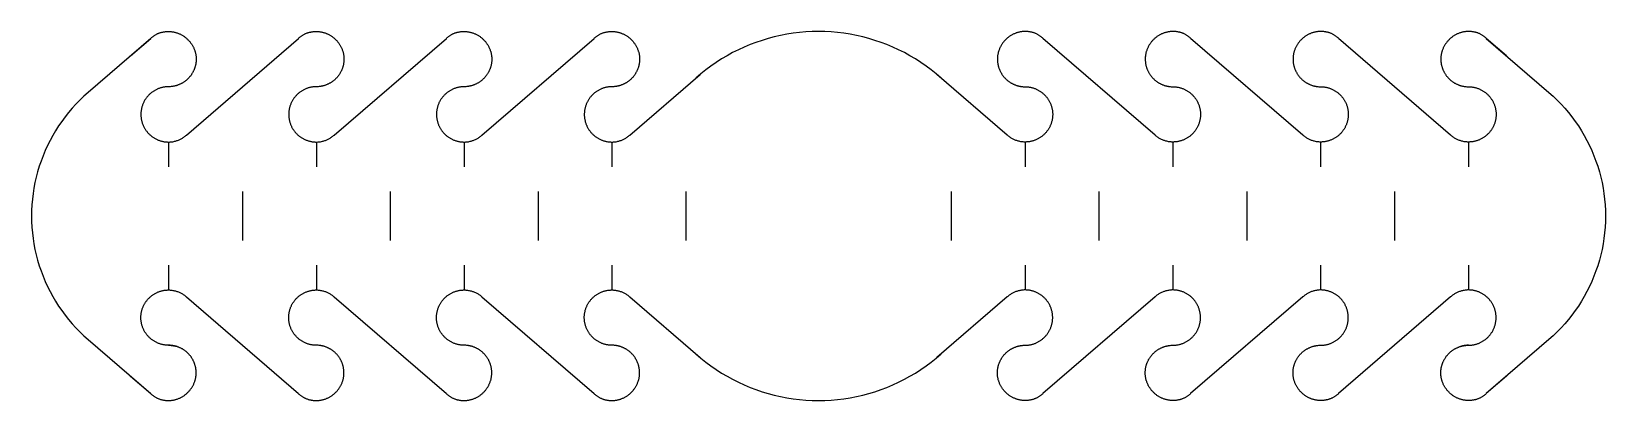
# Model space of a CAD drawing. Extents: x 2.9 to 99.4, y 6.9 to 29.5.
import ezdxf

# ---------------------------------------------------------------- set-up
doc = ezdxf.new("R2010")
doc.units = 0
doc.layers.add('CAPA_1', color=7, linetype='CONTINUOUS')
doc.layers.add('DEFAULT', color=7, linetype='CONTINUOUS')

msp = doc.modelspace()

# ---------------------------------------------------------------- linework, layer by layer
at = {"layer": 'CAPA_1', "color": 251}
for points in [[(10.227, 29.048), (10.253, 29.074), (10.28, 29.1), (10.308, 29.124), (10.336, 29.148), (10.365, 29.17), (10.394, 29.192), (10.424, 29.213), (10.455, 29.234), (10.486, 29.253), (10.518, 29.272), (10.55, 29.289), (10.582, 29.306), (10.615, 29.322), (10.649, 29.338), (10.683, 29.352), (10.717, 29.366), (10.752, 29.379), (10.788, 29.391), (10.823, 29.402), (10.859, 29.412), (10.896, 29.422), (10.932, 29.43), (10.97, 29.438), (11.007, 29.445), (11.045, 29.451), (11.083, 29.457), (11.121, 29.461), (11.16, 29.465), (11.199, 29.468), (11.238, 29.47), (11.277, 29.471), (11.317, 29.472), (11.36, 29.471), (11.402, 29.469), (11.445, 29.467), (11.487, 29.463), (11.529, 29.458), (11.57, 29.452), (11.612, 29.445), (11.653, 29.437), (11.694, 29.427), (11.734, 29.417), (11.774, 29.406), (11.814, 29.394), (11.853, 29.381), (11.892, 29.367), (11.93, 29.352), (11.968, 29.336), (12.006, 29.319), (12.043, 29.302), (12.08, 29.283), (12.116, 29.264), (12.152, 29.243), (12.187, 29.222), (12.221, 29.2), (12.256, 29.178), (12.289, 29.154), (12.322, 29.13), (12.355, 29.105), (12.386, 29.079), (12.418, 29.053), (12.448, 29.026), (12.478, 28.998), (12.507, 28.969), (12.536, 28.94), (12.564, 28.91), (12.591, 28.879), (12.618, 28.848), (12.643, 28.816), (12.668, 28.784), (12.693, 28.751), (12.716, 28.717), (12.739, 28.683), (12.761, 28.648), (12.782, 28.613), (12.802, 28.578), (12.821, 28.541), (12.84, 28.505), (12.858, 28.468), (12.874, 28.43), (12.89, 28.392), (12.905, 28.353), (12.919, 28.315), (12.932, 28.275), (12.944, 28.236), (12.956, 28.196), (12.966, 28.155), (12.975, 28.114), (12.983, 28.073), (12.99, 28.032), (12.996, 27.99), (13.001, 27.949), (13.005, 27.906), (13.008, 27.864), (13.009, 27.821), (13.01, 27.778), (13.01, 27.742), (13.008, 27.706), (13.007, 27.67), (13.004, 27.634), (13.001, 27.599), (12.996, 27.563), (12.991, 27.528), (12.986, 27.493), (12.98, 27.458), (12.972, 27.424), (12.965, 27.389), (12.956, 27.355), (12.947, 27.321), (12.937, 27.288), (12.927, 27.254), (12.916, 27.221), (12.904, 27.189), (12.892, 27.156), (12.878, 27.124), (12.865, 27.092), (12.85, 27.061), (12.835, 27.03), (12.82, 26.999), (12.804, 26.969), (12.787, 26.939), (12.769, 26.909), (12.751, 26.88), (12.733, 26.851), (12.714, 26.822), (12.694, 26.794), (12.674, 26.766), (12.653, 26.739), (12.631, 26.712), (12.61, 26.686), (12.587, 26.66), (12.564, 26.634), (12.541, 26.609), (12.517, 26.585), (12.492, 26.561), (12.467, 26.537), (12.442, 26.514), (12.416, 26.491), (12.39, 26.469), (12.363, 26.448), (12.336, 26.427), (12.308, 26.406), (12.28, 26.386), (12.251, 26.367), (12.222, 26.348), (12.192, 26.33), (12.163, 26.312), (12.132, 26.295), (12.102, 26.279), (12.071, 26.263), (12.039, 26.248), (12.007, 26.234), (11.975, 26.22), (11.943, 26.207), (11.91, 26.194), (11.876, 26.182), (11.843, 26.171), (11.809, 26.16), (11.775, 26.151), (11.74, 26.141)], [(12.41, 23.122), (19.284, 29.048)], [(19.284, 29.048), (19.31, 29.074), (19.337, 29.1), (19.365, 29.124), (19.393, 29.148), (19.422, 29.17), (19.451, 29.192), (19.481, 29.213), (19.512, 29.234), (19.543, 29.253), (19.575, 29.272), (19.607, 29.289), (19.639, 29.306), (19.672, 29.322), (19.706, 29.338), (19.74, 29.352), (19.774, 29.366), (19.809, 29.379), (19.845, 29.391), (19.88, 29.402), (19.916, 29.412), (19.953, 29.422), (19.989, 29.43), (20.027, 29.438), (20.064, 29.445), (20.102, 29.451), (20.14, 29.457), (20.178, 29.461), (20.217, 29.465), (20.256, 29.468), (20.295, 29.47), (20.334, 29.471), (20.374, 29.472), (20.417, 29.471), (20.459, 29.469), (20.502, 29.467), (20.544, 29.463), (20.586, 29.458), (20.627, 29.452), (20.669, 29.445), (20.71, 29.437), (20.75, 29.427), (20.791, 29.417), (20.831, 29.406), (20.871, 29.394), (20.91, 29.381), (20.949, 29.367), (20.987, 29.352), (21.025, 29.336), (21.063, 29.319), (21.1, 29.302), (21.137, 29.283), (21.173, 29.264), (21.209, 29.243), (21.244, 29.222), (21.278, 29.2), (21.313, 29.178), (21.346, 29.154), (21.379, 29.13), (21.412, 29.105), (21.443, 29.079), (21.475, 29.053), (21.505, 29.026), (21.535, 28.998), (21.564, 28.969), (21.593, 28.94), (21.621, 28.91), (21.648, 28.879), (21.675, 28.848), (21.7, 28.816), (21.725, 28.784), (21.75, 28.751), (21.773, 28.717), (21.796, 28.683), (21.818, 28.648), (21.839, 28.613), (21.859, 28.578), (21.878, 28.541), (21.897, 28.505), (21.915, 28.468), (21.931, 28.43), (21.947, 28.392), (21.962, 28.353), (21.976, 28.315), (21.989, 28.275), (22.001, 28.236), (22.013, 28.196), (22.023, 28.155), (22.032, 28.114), (22.04, 28.073), (22.047, 28.032), (22.053, 27.99), (22.058, 27.949), (22.062, 27.906), (22.065, 27.864), (22.066, 27.821), (22.067, 27.778), (22.067, 27.742), (22.065, 27.706), (22.064, 27.67), (22.061, 27.634), (22.057, 27.599), (22.053, 27.563), (22.048, 27.528), (22.043, 27.493), (22.037, 27.458), (22.029, 27.424), (22.022, 27.389), (22.013, 27.355), (22.004, 27.321), (21.994, 27.288), (21.984, 27.254), (21.973, 27.221), (21.961, 27.189), (21.949, 27.156), (21.935, 27.124), (21.922, 27.092), (21.907, 27.061), (21.892, 27.03), (21.877, 26.999), (21.861, 26.969), (21.844, 26.939), (21.826, 26.909), (21.808, 26.88), (21.79, 26.851), (21.771, 26.822), (21.751, 26.794), (21.731, 26.766), (21.71, 26.739), (21.688, 26.712), (21.667, 26.686), (21.644, 26.66), (21.621, 26.634), (21.598, 26.609), (21.574, 26.585), (21.549, 26.561), (21.524, 26.537), (21.499, 26.514), (21.473, 26.491), (21.447, 26.469), (21.42, 26.448), (21.393, 26.427), (21.365, 26.406), (21.337, 26.386), (21.308, 26.367), (21.279, 26.348), (21.249, 26.33), (21.22, 26.312), (21.189, 26.295), (21.159, 26.279), (21.128, 26.263), (21.096, 26.248), (21.064, 26.234), (21.032, 26.22), (21, 26.207), (20.967, 26.194), (20.933, 26.182), (20.9, 26.171), (20.866, 26.16), (20.832, 26.151), (20.797, 26.141)], [(21.467, 23.122), (28.341, 29.048)], [(28.341, 29.048), (28.367, 29.074), (28.394, 29.1), (28.422, 29.124), (28.45, 29.148), (28.479, 29.17), (28.508, 29.192), (28.538, 29.213), (28.569, 29.234), (28.6, 29.253), (28.632, 29.272), (28.664, 29.289), (28.696, 29.306), (28.729, 29.322), (28.763, 29.338), (28.797, 29.352), (28.831, 29.366), (28.866, 29.379), (28.901, 29.391), (28.937, 29.402), (28.973, 29.412), (29.01, 29.422), (29.046, 29.43), (29.083, 29.438), (29.121, 29.445), (29.159, 29.451), (29.197, 29.457), (29.235, 29.461), (29.274, 29.465), (29.313, 29.468), (29.352, 29.47), (29.391, 29.471), (29.431, 29.472), (29.474, 29.471), (29.516, 29.469), (29.559, 29.467), (29.601, 29.463), (29.643, 29.458), (29.684, 29.452), (29.726, 29.445), (29.767, 29.437), (29.807, 29.427), (29.848, 29.417), (29.888, 29.406), (29.928, 29.394), (29.967, 29.381), (30.006, 29.367), (30.044, 29.352), (30.082, 29.336), (30.12, 29.319), (30.157, 29.302), (30.194, 29.283), (30.23, 29.264), (30.266, 29.243), (30.301, 29.222), (30.335, 29.2), (30.37, 29.178), (30.403, 29.154), (30.436, 29.13), (30.469, 29.105), (30.5, 29.079), (30.532, 29.053), (30.562, 29.026), (30.592, 28.998), (30.621, 28.969), (30.65, 28.94), (30.678, 28.91), (30.705, 28.879), (30.732, 28.848), (30.757, 28.816), (30.782, 28.784), (30.807, 28.751), (30.83, 28.717), (30.853, 28.683), (30.875, 28.648), (30.896, 28.613), (30.916, 28.578), (30.935, 28.541), (30.954, 28.505), (30.972, 28.468), (30.988, 28.43), (31.004, 28.392), (31.019, 28.353), (31.033, 28.315), (31.046, 28.275), (31.058, 28.236), (31.07, 28.196), (31.08, 28.155), (31.089, 28.114), (31.097, 28.073), (31.104, 28.032), (31.11, 27.99), (31.115, 27.949), (31.119, 27.906), (31.122, 27.864), (31.123, 27.821), (31.124, 27.778), (31.124, 27.742), (31.122, 27.706), (31.121, 27.67), (31.118, 27.634), (31.114, 27.599), (31.11, 27.563), (31.105, 27.528), (31.1, 27.493), (31.093, 27.458), (31.086, 27.424), (31.079, 27.389), (31.07, 27.355), (31.061, 27.321), (31.051, 27.288), (31.041, 27.254), (31.03, 27.221), (31.018, 27.189), (31.005, 27.156), (30.992, 27.124), (30.979, 27.092), (30.964, 27.061), (30.949, 27.03), (30.934, 26.999), (30.918, 26.969), (30.901, 26.939), (30.883, 26.909), (30.865, 26.88), (30.847, 26.851), (30.828, 26.822), (30.808, 26.794), (30.788, 26.766), (30.767, 26.739), (30.745, 26.712), (30.724, 26.686), (30.701, 26.66), (30.678, 26.634), (30.655, 26.609), (30.631, 26.585), (30.606, 26.561), (30.581, 26.537), (30.556, 26.514), (30.53, 26.491), (30.504, 26.469), (30.477, 26.448), (30.45, 26.427), (30.422, 26.406), (30.394, 26.386), (30.365, 26.367), (30.336, 26.348), (30.306, 26.33), (30.277, 26.312), (30.246, 26.295), (30.216, 26.279), (30.185, 26.263), (30.153, 26.248), (30.121, 26.234), (30.089, 26.22), (30.057, 26.207), (30.024, 26.194), (29.99, 26.182), (29.957, 26.171), (29.923, 26.16), (29.889, 26.151), (29.854, 26.141)], [(30.524, 23.122), (37.398, 29.048)], [(37.398, 29.048), (37.424, 29.074), (37.451, 29.1), (37.479, 29.124), (37.507, 29.148), (37.536, 29.17), (37.565, 29.192), (37.595, 29.213), (37.626, 29.234), (37.657, 29.253), (37.689, 29.272), (37.721, 29.289), (37.753, 29.306), (37.786, 29.322), (37.82, 29.338), (37.854, 29.352), (37.888, 29.366), (37.923, 29.379), (37.958, 29.391), (37.994, 29.402), (38.03, 29.412), (38.067, 29.422), (38.103, 29.43), (38.14, 29.438), (38.178, 29.445), (38.216, 29.451), (38.254, 29.457), (38.292, 29.461), (38.331, 29.465), (38.37, 29.468), (38.409, 29.47), (38.448, 29.471), (38.488, 29.472), (38.531, 29.471), (38.573, 29.469), (38.616, 29.467), (38.658, 29.463), (38.7, 29.458), (38.741, 29.452), (38.783, 29.445), (38.824, 29.437), (38.864, 29.427), (38.905, 29.417), (38.945, 29.406), (38.985, 29.394), (39.024, 29.381), (39.063, 29.367), (39.101, 29.352), (39.139, 29.336), (39.177, 29.319), (39.214, 29.302), (39.251, 29.283), (39.287, 29.264), (39.323, 29.243), (39.358, 29.222), (39.392, 29.2), (39.427, 29.178), (39.46, 29.154), (39.493, 29.13), (39.525, 29.105), (39.557, 29.079), (39.588, 29.053), (39.619, 29.026), (39.649, 28.998), (39.678, 28.969), (39.707, 28.94), (39.735, 28.91), (39.762, 28.879), (39.789, 28.848), (39.814, 28.816), (39.839, 28.784), (39.864, 28.751), (39.887, 28.717), (39.91, 28.683), (39.932, 28.648), (39.953, 28.613), (39.973, 28.578), (39.992, 28.541), (40.011, 28.505), (40.029, 28.468), (40.045, 28.43), (40.061, 28.392), (40.076, 28.353), (40.09, 28.315), (40.103, 28.275), (40.115, 28.236), (40.127, 28.196), (40.137, 28.155), (40.146, 28.114), (40.154, 28.073), (40.161, 28.032), (40.167, 27.99), (40.172, 27.949), (40.176, 27.906), (40.179, 27.864), (40.18, 27.821), (40.181, 27.778), (40.181, 27.742), (40.179, 27.706), (40.178, 27.67), (40.175, 27.634), (40.171, 27.599), (40.167, 27.563), (40.162, 27.528), (40.157, 27.493), (40.15, 27.458), (40.143, 27.424), (40.136, 27.389), (40.127, 27.355), (40.118, 27.321), (40.108, 27.288), (40.098, 27.254), (40.087, 27.221), (40.075, 27.189), (40.062, 27.156), (40.049, 27.124), (40.036, 27.092), (40.021, 27.061), (40.006, 27.03), (39.991, 26.999), (39.974, 26.969), (39.958, 26.939), (39.94, 26.909), (39.922, 26.88), (39.904, 26.851), (39.885, 26.822), (39.865, 26.794), (39.845, 26.766), (39.824, 26.739), (39.802, 26.712), (39.781, 26.686), (39.758, 26.66), (39.735, 26.634), (39.712, 26.609), (39.688, 26.585), (39.663, 26.561), (39.638, 26.537), (39.613, 26.514), (39.587, 26.491), (39.561, 26.469), (39.534, 26.448), (39.507, 26.427), (39.479, 26.406), (39.451, 26.386), (39.422, 26.367), (39.393, 26.348), (39.363, 26.33), (39.334, 26.312), (39.303, 26.295), (39.273, 26.279), (39.242, 26.263), (39.21, 26.248), (39.178, 26.234), (39.146, 26.22), (39.113, 26.207), (39.081, 26.194), (39.047, 26.182), (39.014, 26.171), (38.98, 26.16), (38.946, 26.151), (38.911, 26.141)], [(64.893, 29.048), (64.867, 29.074), (64.839, 29.1), (64.812, 29.124), (64.784, 29.148), (64.755, 29.17), (64.725, 29.192), (64.695, 29.213), (64.665, 29.234), (64.634, 29.253), (64.602, 29.272), (64.57, 29.289), (64.537, 29.306), (64.504, 29.322), (64.471, 29.338), (64.437, 29.352), (64.402, 29.366), (64.367, 29.379), (64.332, 29.391), (64.296, 29.402), (64.26, 29.412), (64.224, 29.422), (64.187, 29.43), (64.15, 29.438), (64.113, 29.445), (64.075, 29.451), (64.037, 29.457), (63.998, 29.461), (63.96, 29.465), (63.921, 29.468), (63.882, 29.47), (63.843, 29.471), (63.803, 29.472), (63.76, 29.471), (63.717, 29.469), (63.675, 29.467), (63.633, 29.463), (63.591, 29.458), (63.549, 29.452), (63.508, 29.445), (63.467, 29.437), (63.426, 29.427), (63.386, 29.417), (63.346, 29.406), (63.306, 29.394), (63.267, 29.381), (63.228, 29.367), (63.189, 29.352), (63.151, 29.336), (63.114, 29.319), (63.077, 29.302), (63.04, 29.283), (63.004, 29.264), (62.968, 29.243), (62.933, 29.222), (62.898, 29.2), (62.864, 29.178), (62.83, 29.154), (62.797, 29.13), (62.765, 29.105), (62.733, 29.079), (62.702, 29.053), (62.671, 29.026), (62.642, 28.998), (62.612, 28.969), (62.584, 28.94), (62.556, 28.91), (62.529, 28.879), (62.502, 28.848), (62.476, 28.816), (62.451, 28.784), (62.427, 28.751), (62.404, 28.717), (62.381, 28.683), (62.359, 28.648), (62.338, 28.613), (62.318, 28.578), (62.298, 28.541), (62.28, 28.505), (62.262, 28.468), (62.245, 28.43), (62.229, 28.392), (62.214, 28.353), (62.2, 28.315), (62.187, 28.275), (62.175, 28.236), (62.164, 28.196), (62.154, 28.155), (62.145, 28.114), (62.137, 28.073), (62.13, 28.032), (62.123, 27.99), (62.119, 27.949), (62.115, 27.906), (62.112, 27.864), (62.11, 27.821), (62.11, 27.778), (62.11, 27.742), (62.111, 27.706), (62.113, 27.67), (62.116, 27.634), (62.119, 27.599), (62.123, 27.563), (62.128, 27.528), (62.134, 27.493), (62.14, 27.458), (62.147, 27.424), (62.155, 27.389), (62.163, 27.355), (62.172, 27.321), (62.182, 27.288), (62.193, 27.254), (62.204, 27.221), (62.216, 27.189), (62.228, 27.156), (62.241, 27.124), (62.255, 27.092), (62.269, 27.061), (62.284, 27.03), (62.3, 26.999), (62.316, 26.969), (62.333, 26.939), (62.35, 26.909), (62.368, 26.88), (62.387, 26.851), (62.406, 26.822), (62.426, 26.794), (62.446, 26.766), (62.467, 26.739), (62.488, 26.712), (62.51, 26.686), (62.532, 26.66), (62.555, 26.634), (62.579, 26.609), (62.603, 26.585), (62.627, 26.561), (62.652, 26.537), (62.678, 26.514), (62.704, 26.491), (62.73, 26.469), (62.757, 26.448), (62.784, 26.427), (62.812, 26.406), (62.84, 26.386), (62.869, 26.367), (62.898, 26.348), (62.927, 26.33), (62.957, 26.312), (62.987, 26.295), (63.018, 26.279), (63.049, 26.263), (63.08, 26.248), (63.112, 26.234), (63.145, 26.22), (63.177, 26.207), (63.21, 26.194), (63.243, 26.182), (63.277, 26.171), (63.311, 26.16), (63.345, 26.151), (63.38, 26.141)], [(71.766, 23.122), (64.893, 29.048)], [(73.95, 29.048), (73.924, 29.074), (73.896, 29.1), (73.869, 29.124), (73.84, 29.148), (73.812, 29.17), (73.782, 29.192), (73.752, 29.213), (73.722, 29.234), (73.691, 29.253), (73.659, 29.272), (73.627, 29.289), (73.594, 29.306), (73.561, 29.322), (73.528, 29.338), (73.494, 29.352), (73.459, 29.366), (73.424, 29.379), (73.389, 29.391), (73.353, 29.402), (73.317, 29.412), (73.281, 29.422), (73.244, 29.43), (73.207, 29.438), (73.17, 29.445), (73.132, 29.451), (73.094, 29.457), (73.055, 29.461), (73.017, 29.465), (72.978, 29.468), (72.939, 29.47), (72.899, 29.471), (72.86, 29.472), (72.817, 29.471), (72.774, 29.469), (72.732, 29.467), (72.69, 29.463), (72.648, 29.458), (72.606, 29.452), (72.565, 29.445), (72.524, 29.437), (72.483, 29.427), (72.443, 29.417), (72.403, 29.406), (72.363, 29.394), (72.324, 29.381), (72.285, 29.367), (72.246, 29.352), (72.208, 29.336), (72.171, 29.319), (72.134, 29.302), (72.097, 29.283), (72.061, 29.264), (72.025, 29.243), (71.99, 29.222), (71.955, 29.2), (71.921, 29.178), (71.887, 29.154), (71.854, 29.13), (71.822, 29.105), (71.79, 29.079), (71.759, 29.053), (71.728, 29.026), (71.699, 28.998), (71.669, 28.969), (71.641, 28.94), (71.613, 28.91), (71.586, 28.879), (71.559, 28.848), (71.533, 28.816), (71.508, 28.784), (71.484, 28.751), (71.46, 28.717), (71.438, 28.683), (71.416, 28.648), (71.395, 28.613), (71.375, 28.578), (71.355, 28.541), (71.337, 28.505), (71.319, 28.468), (71.302, 28.43), (71.286, 28.392), (71.271, 28.353), (71.257, 28.315), (71.244, 28.275), (71.232, 28.236), (71.221, 28.196), (71.211, 28.155), (71.202, 28.114), (71.194, 28.073), (71.187, 28.032), (71.18, 27.99), (71.175, 27.949), (71.172, 27.906), (71.169, 27.864), (71.167, 27.821), (71.167, 27.778), (71.167, 27.742), (71.168, 27.706), (71.17, 27.67), (71.173, 27.634), (71.176, 27.599), (71.18, 27.563), (71.185, 27.528), (71.191, 27.493), (71.197, 27.458), (71.204, 27.424), (71.212, 27.389), (71.22, 27.355), (71.229, 27.321), (71.239, 27.288), (71.25, 27.254), (71.261, 27.221), (71.273, 27.189), (71.285, 27.156), (71.298, 27.124), (71.312, 27.092), (71.326, 27.061), (71.341, 27.03), (71.357, 26.999), (71.373, 26.969), (71.39, 26.939), (71.407, 26.909), (71.425, 26.88), (71.444, 26.851), (71.463, 26.822), (71.483, 26.794), (71.503, 26.766), (71.524, 26.739), (71.545, 26.712), (71.567, 26.686), (71.589, 26.66), (71.612, 26.634), (71.636, 26.609), (71.66, 26.585), (71.684, 26.561), (71.709, 26.537), (71.735, 26.514), (71.761, 26.491), (71.787, 26.469), (71.814, 26.448), (71.841, 26.427), (71.869, 26.406), (71.897, 26.386), (71.926, 26.367), (71.955, 26.348), (71.984, 26.33), (72.014, 26.312), (72.044, 26.295), (72.075, 26.279), (72.106, 26.263), (72.137, 26.248), (72.169, 26.234), (72.201, 26.22), (72.234, 26.207), (72.267, 26.194), (72.3, 26.182), (72.334, 26.171), (72.368, 26.16), (72.402, 26.151), (72.437, 26.141)], [(80.823, 23.122), (73.95, 29.048)], [(83.007, 29.048), (82.981, 29.074), (82.953, 29.1), (82.926, 29.124), (82.897, 29.148), (82.869, 29.17), (82.839, 29.192), (82.809, 29.213), (82.779, 29.234), (82.748, 29.253), (82.716, 29.272), (82.684, 29.289), (82.651, 29.306), (82.618, 29.322), (82.585, 29.338), (82.551, 29.352), (82.516, 29.366), (82.481, 29.379), (82.446, 29.391), (82.41, 29.402), (82.374, 29.412), (82.338, 29.422), (82.301, 29.43), (82.264, 29.438), (82.227, 29.445), (82.189, 29.451), (82.151, 29.457), (82.112, 29.461), (82.074, 29.465), (82.035, 29.468), (81.996, 29.47), (81.956, 29.471), (81.917, 29.472), (81.874, 29.471), (81.831, 29.469), (81.789, 29.467), (81.747, 29.463), (81.705, 29.458), (81.663, 29.452), (81.622, 29.445), (81.581, 29.437), (81.54, 29.427), (81.5, 29.417), (81.46, 29.406), (81.42, 29.394), (81.381, 29.381), (81.342, 29.367), (81.303, 29.352), (81.265, 29.336), (81.228, 29.319), (81.191, 29.302), (81.154, 29.283), (81.118, 29.264), (81.082, 29.243), (81.047, 29.222), (81.012, 29.2), (80.978, 29.178), (80.944, 29.154), (80.911, 29.13), (80.879, 29.105), (80.847, 29.079), (80.816, 29.053), (80.785, 29.026), (80.756, 28.998), (80.726, 28.969), (80.698, 28.94), (80.67, 28.91), (80.643, 28.879), (80.616, 28.848), (80.59, 28.816), (80.565, 28.784), (80.541, 28.751), (80.517, 28.717), (80.495, 28.683), (80.473, 28.648), (80.452, 28.613), (80.432, 28.578), (80.412, 28.541), (80.394, 28.505), (80.376, 28.468), (80.359, 28.43), (80.343, 28.392), (80.328, 28.353), (80.314, 28.315), (80.301, 28.275), (80.289, 28.236), (80.278, 28.196), (80.268, 28.155), (80.259, 28.114), (80.251, 28.073), (80.243, 28.032), (80.237, 27.99), (80.232, 27.949), (80.229, 27.906), (80.226, 27.864), (80.224, 27.821), (80.224, 27.778), (80.224, 27.742), (80.225, 27.706), (80.227, 27.67), (80.23, 27.634), (80.233, 27.599), (80.237, 27.563), (80.242, 27.528), (80.248, 27.493), (80.254, 27.458), (80.261, 27.424), (80.269, 27.389), (80.277, 27.355), (80.286, 27.321), (80.296, 27.288), (80.307, 27.254), (80.318, 27.221), (80.33, 27.189), (80.342, 27.156), (80.355, 27.124), (80.369, 27.092), (80.383, 27.061), (80.398, 27.03), (80.414, 26.999), (80.43, 26.969), (80.447, 26.939), (80.464, 26.909), (80.482, 26.88), (80.501, 26.851), (80.52, 26.822), (80.54, 26.794), (80.56, 26.766), (80.581, 26.739), (80.602, 26.712), (80.624, 26.686), (80.646, 26.66), (80.669, 26.634), (80.693, 26.609), (80.717, 26.585), (80.741, 26.561), (80.766, 26.537), (80.792, 26.514), (80.817, 26.491), (80.844, 26.469), (80.871, 26.448), (80.898, 26.427), (80.926, 26.406), (80.954, 26.386), (80.983, 26.367), (81.012, 26.348), (81.041, 26.33), (81.071, 26.312), (81.101, 26.295), (81.132, 26.279), (81.163, 26.263), (81.194, 26.248), (81.226, 26.234), (81.258, 26.22), (81.291, 26.207), (81.324, 26.194), (81.357, 26.182), (81.391, 26.171), (81.425, 26.16), (81.459, 26.151), (81.494, 26.141)], [(89.88, 23.122), (83.007, 29.048)], [(92.064, 29.048), (92.038, 29.074), (92.01, 29.1), (91.983, 29.124), (91.954, 29.148), (91.926, 29.17), (91.896, 29.192), (91.866, 29.213), (91.836, 29.234), (91.804, 29.253), (91.773, 29.272), (91.741, 29.289), (91.708, 29.306), (91.675, 29.322), (91.642, 29.338), (91.608, 29.352), (91.573, 29.366), (91.538, 29.379), (91.503, 29.391), (91.467, 29.402), (91.431, 29.412), (91.395, 29.422), (91.358, 29.43), (91.321, 29.438), (91.284, 29.445), (91.246, 29.451), (91.208, 29.457), (91.169, 29.461), (91.131, 29.465), (91.092, 29.468), (91.053, 29.47), (91.013, 29.471), (90.974, 29.472), (90.931, 29.471), (90.888, 29.469), (90.846, 29.467), (90.804, 29.463), (90.762, 29.458), (90.72, 29.452), (90.679, 29.445), (90.638, 29.437), (90.597, 29.427), (90.557, 29.417), (90.517, 29.406), (90.477, 29.394), (90.438, 29.381), (90.399, 29.367), (90.36, 29.352), (90.322, 29.336), (90.285, 29.319), (90.248, 29.302), (90.211, 29.283), (90.175, 29.264), (90.139, 29.243), (90.104, 29.222), (90.069, 29.2), (90.035, 29.178), (90.001, 29.154), (89.968, 29.13), (89.936, 29.105), (89.904, 29.079), (89.873, 29.053), (89.842, 29.026), (89.813, 28.998), (89.783, 28.969), (89.755, 28.94), (89.727, 28.91), (89.7, 28.879), (89.673, 28.848), (89.647, 28.816), (89.622, 28.784), (89.598, 28.751), (89.574, 28.717), (89.552, 28.683), (89.53, 28.648), (89.509, 28.613), (89.489, 28.578), (89.469, 28.541), (89.451, 28.505), (89.433, 28.468), (89.416, 28.43), (89.4, 28.392), (89.385, 28.353), (89.371, 28.315), (89.358, 28.275), (89.346, 28.236), (89.335, 28.196), (89.325, 28.155), (89.316, 28.114), (89.308, 28.073), (89.3, 28.032), (89.294, 27.99), (89.289, 27.949), (89.286, 27.906), (89.283, 27.864), (89.281, 27.821), (89.281, 27.778), (89.281, 27.742), (89.282, 27.706), (89.284, 27.67), (89.287, 27.634), (89.29, 27.599), (89.294, 27.563), (89.299, 27.528), (89.305, 27.493), (89.311, 27.458), (89.318, 27.424), (89.326, 27.389), (89.334, 27.355), (89.343, 27.321), (89.353, 27.288), (89.364, 27.254), (89.375, 27.221), (89.387, 27.189), (89.399, 27.156), (89.412, 27.124), (89.426, 27.092), (89.44, 27.061), (89.455, 27.03), (89.471, 26.999), (89.487, 26.969), (89.504, 26.939), (89.521, 26.909), (89.539, 26.88), (89.558, 26.851), (89.577, 26.822), (89.597, 26.794), (89.617, 26.766), (89.638, 26.739), (89.659, 26.712), (89.681, 26.686), (89.703, 26.66), (89.726, 26.634), (89.75, 26.609), (89.774, 26.585), (89.798, 26.561), (89.823, 26.537), (89.849, 26.514), (89.874, 26.491), (89.901, 26.469), (89.928, 26.448), (89.955, 26.427), (89.983, 26.406), (90.011, 26.386), (90.04, 26.367), (90.069, 26.348), (90.098, 26.33), (90.128, 26.312), (90.158, 26.295), (90.189, 26.279), (90.22, 26.263), (90.251, 26.248), (90.283, 26.234), (90.315, 26.22), (90.348, 26.207), (90.381, 26.194), (90.414, 26.182), (90.448, 26.171), (90.482, 26.16), (90.516, 26.151), (90.551, 26.141)], [(11.317, 26.085), (11.274, 26.084), (11.231, 26.083), (11.189, 26.08), (11.147, 26.076), (11.105, 26.072), (11.064, 26.066), (11.023, 26.059), (10.982, 26.051), (10.941, 26.043), (10.901, 26.033), (10.861, 26.022), (10.821, 26.01), (10.782, 25.998), (10.743, 25.984), (10.705, 25.97), (10.667, 25.954), (10.629, 25.938), (10.592, 25.921), (10.555, 25.903), (10.519, 25.884), (10.483, 25.864), (10.448, 25.844), (10.414, 25.823), (10.379, 25.8), (10.346, 25.777), (10.313, 25.754), (10.28, 25.729), (10.249, 25.704), (10.217, 25.678), (10.187, 25.651), (10.157, 25.624), (10.127, 25.596), (10.099, 25.567), (10.071, 25.537), (10.044, 25.507), (10.017, 25.476), (9.991, 25.444), (9.966, 25.412), (9.942, 25.379), (9.918, 25.346), (9.895, 25.312), (9.874, 25.277), (9.852, 25.242), (9.832, 25.207), (9.813, 25.17), (9.794, 25.133), (9.776, 25.096), (9.759, 25.058), (9.744, 25.02), (9.729, 24.981), (9.714, 24.941), (9.701, 24.902), (9.689, 24.861), (9.678, 24.821), (9.668, 24.78), (9.659, 24.738), (9.65, 24.696), (9.643, 24.654), (9.637, 24.611), (9.632, 24.568), (9.628, 24.524), (9.626, 24.48), (9.624, 24.436), (9.623, 24.392), (9.624, 24.349), (9.626, 24.306), (9.628, 24.264), (9.632, 24.222), (9.637, 24.18), (9.642, 24.138), (9.649, 24.097), (9.657, 24.056), (9.666, 24.015), (9.676, 23.975), (9.686, 23.934), (9.698, 23.895), (9.711, 23.856), (9.724, 23.817), (9.739, 23.778), (9.754, 23.74), (9.77, 23.703), (9.787, 23.665), (9.805, 23.629), (9.824, 23.593), (9.844, 23.557), (9.864, 23.522), (9.886, 23.487), (9.908, 23.453), (9.931, 23.419), (9.955, 23.386), (9.979, 23.354), (10.004, 23.322), (10.03, 23.291), (10.057, 23.26), (10.085, 23.23), (10.113, 23.201), (10.142, 23.172), (10.171, 23.145), (10.202, 23.117), (10.232, 23.091), (10.264, 23.065), (10.296, 23.04), (10.329, 23.016), (10.362, 22.992), (10.396, 22.97), (10.431, 22.948), (10.466, 22.927), (10.502, 22.906), (10.538, 22.887), (10.575, 22.868), (10.612, 22.851), (10.65, 22.834), (10.689, 22.818), (10.728, 22.803), (10.767, 22.789), (10.807, 22.776), (10.847, 22.764), (10.888, 22.753), (10.929, 22.743), (10.97, 22.733), (11.012, 22.725), (11.055, 22.718), (11.098, 22.712), (11.141, 22.707), (11.184, 22.703), (11.228, 22.701), (11.272, 22.699), (11.317, 22.698), (11.37, 22.699), (11.423, 22.702), (11.475, 22.706), (11.528, 22.712), (11.581, 22.72), (11.634, 22.73), (11.687, 22.741), (11.74, 22.755), (11.785, 22.768), (11.829, 22.782), (11.874, 22.798), (11.918, 22.815), (11.961, 22.833), (12.005, 22.853), (12.047, 22.874), (12.09, 22.896), (12.132, 22.919), (12.173, 22.944), (12.214, 22.97), (12.254, 22.998), (12.294, 23.027), (12.334, 23.057), (12.372, 23.089), (12.41, 23.122)], [(11.74, 26.141), (11.715, 26.134), (11.689, 26.128), (11.664, 26.122), (11.638, 26.116), (11.612, 26.111), (11.586, 26.107), (11.56, 26.102), (11.534, 26.099), (11.48, 26.093), (11.426, 26.088), (11.372, 26.086), (11.317, 26.085)], [(20.374, 26.085), (20.331, 26.084), (20.288, 26.083), (20.246, 26.08), (20.204, 26.076), (20.162, 26.072), (20.121, 26.066), (20.08, 26.059), (20.039, 26.051), (19.998, 26.043), (19.958, 26.033), (19.918, 26.022), (19.878, 26.01), (19.839, 25.998), (19.8, 25.984), (19.762, 25.97), (19.724, 25.954), (19.686, 25.938), (19.649, 25.921), (19.612, 25.903), (19.576, 25.884), (19.54, 25.864), (19.505, 25.844), (19.471, 25.823), (19.436, 25.8), (19.403, 25.777), (19.37, 25.754), (19.337, 25.729), (19.305, 25.704), (19.274, 25.678), (19.244, 25.651), (19.214, 25.624), (19.184, 25.596), (19.156, 25.567), (19.128, 25.537), (19.101, 25.507), (19.074, 25.476), (19.048, 25.444), (19.023, 25.412), (18.999, 25.379), (18.975, 25.346), (18.952, 25.312), (18.93, 25.277), (18.909, 25.242), (18.889, 25.207), (18.87, 25.17), (18.851, 25.133), (18.833, 25.096), (18.816, 25.058), (18.801, 25.02), (18.786, 24.981), (18.771, 24.941), (18.758, 24.902), (18.746, 24.861), (18.735, 24.821), (18.725, 24.78), (18.716, 24.738), (18.707, 24.696), (18.7, 24.654), (18.694, 24.611), (18.689, 24.568), (18.685, 24.524), (18.683, 24.48), (18.681, 24.436), (18.68, 24.392), (18.681, 24.349), (18.682, 24.306), (18.685, 24.264), (18.689, 24.222), (18.694, 24.18), (18.699, 24.138), (18.706, 24.097), (18.714, 24.056), (18.723, 24.015), (18.733, 23.975), (18.743, 23.934), (18.755, 23.895), (18.768, 23.856), (18.781, 23.817), (18.796, 23.778), (18.811, 23.74), (18.827, 23.703), (18.844, 23.665), (18.862, 23.629), (18.881, 23.593), (18.901, 23.557), (18.921, 23.522), (18.943, 23.487), (18.965, 23.453), (18.988, 23.419), (19.012, 23.386), (19.036, 23.354), (19.061, 23.322), (19.087, 23.291), (19.114, 23.26), (19.142, 23.23), (19.17, 23.201), (19.199, 23.172), (19.228, 23.145), (19.258, 23.117), (19.289, 23.091), (19.321, 23.065), (19.353, 23.04), (19.386, 23.016), (19.419, 22.992), (19.453, 22.97), (19.488, 22.948), (19.523, 22.927), (19.559, 22.906), (19.595, 22.887), (19.632, 22.868), (19.669, 22.851), (19.707, 22.834), (19.746, 22.818), (19.785, 22.803), (19.824, 22.789), (19.864, 22.776), (19.904, 22.764), (19.945, 22.753), (19.986, 22.743), (20.027, 22.733), (20.069, 22.725), (20.112, 22.718), (20.155, 22.712), (20.198, 22.707), (20.241, 22.703), (20.285, 22.701), (20.329, 22.699), (20.374, 22.698), (20.427, 22.699), (20.48, 22.702), (20.532, 22.706), (20.585, 22.712), (20.638, 22.72), (20.691, 22.73), (20.744, 22.741), (20.797, 22.755), (20.842, 22.768), (20.886, 22.782), (20.931, 22.798), (20.975, 22.815), (21.018, 22.833), (21.061, 22.853), (21.104, 22.874), (21.147, 22.896), (21.189, 22.919), (21.23, 22.944), (21.271, 22.97), (21.311, 22.998), (21.351, 23.027), (21.391, 23.057), (21.429, 23.089), (21.467, 23.122)], [(20.797, 26.141), (20.772, 26.134), (20.746, 26.128), (20.721, 26.122), (20.695, 26.116), (20.669, 26.111), (20.643, 26.107), (20.617, 26.102), (20.591, 26.099), (20.537, 26.093), (20.483, 26.088), (20.429, 26.086), (20.374, 26.085)], [(29.431, 26.085), (29.388, 26.084), (29.345, 26.083), (29.303, 26.08), (29.261, 26.076), (29.219, 26.072), (29.178, 26.066), (29.137, 26.059), (29.096, 26.051), (29.055, 26.043), (29.015, 26.033), (28.975, 26.022), (28.935, 26.01), (28.896, 25.998), (28.857, 25.984), (28.819, 25.97), (28.781, 25.954), (28.743, 25.938), (28.706, 25.921), (28.669, 25.903), (28.633, 25.884), (28.597, 25.864), (28.562, 25.844), (28.527, 25.823), (28.493, 25.8), (28.46, 25.777), (28.427, 25.754), (28.394, 25.729), (28.362, 25.704), (28.331, 25.678), (28.301, 25.651), (28.271, 25.624), (28.241, 25.596), (28.213, 25.567), (28.185, 25.537), (28.157, 25.507), (28.131, 25.476), (28.105, 25.444), (28.08, 25.412), (28.056, 25.379), (28.032, 25.346), (28.009, 25.312), (27.987, 25.277), (27.966, 25.242), (27.946, 25.207), (27.927, 25.17), (27.908, 25.133), (27.89, 25.096), (27.873, 25.058), (27.857, 25.02), (27.842, 24.981), (27.828, 24.941), (27.815, 24.902), (27.803, 24.861), (27.792, 24.821), (27.782, 24.78), (27.773, 24.738), (27.764, 24.696), (27.757, 24.654), (27.751, 24.611), (27.746, 24.568), (27.742, 24.524), (27.74, 24.48), (27.738, 24.436), (27.737, 24.392), (27.738, 24.349), (27.739, 24.306), (27.742, 24.264), (27.746, 24.222), (27.751, 24.18), (27.756, 24.138), (27.763, 24.097), (27.771, 24.056), (27.78, 24.015), (27.79, 23.975), (27.8, 23.934), (27.812, 23.895), (27.825, 23.856), (27.838, 23.817), (27.853, 23.778), (27.868, 23.74), (27.884, 23.703), (27.901, 23.665), (27.919, 23.629), (27.938, 23.593), (27.958, 23.557), (27.978, 23.522), (28, 23.487), (28.022, 23.453), (28.045, 23.419), (28.069, 23.386), (28.093, 23.354), (28.118, 23.322), (28.144, 23.291), (28.171, 23.26), (28.199, 23.23), (28.227, 23.201), (28.256, 23.172), (28.285, 23.145), (28.315, 23.117), (28.346, 23.091), (28.378, 23.065), (28.41, 23.04), (28.443, 23.016), (28.476, 22.992), (28.51, 22.97), (28.545, 22.948), (28.58, 22.927), (28.616, 22.906), (28.652, 22.887), (28.689, 22.868), (28.726, 22.851), (28.764, 22.834), (28.803, 22.818), (28.842, 22.803), (28.881, 22.789), (28.921, 22.776), (28.961, 22.764), (29.002, 22.753), (29.043, 22.743), (29.084, 22.733), (29.126, 22.725), (29.169, 22.718), (29.212, 22.712), (29.255, 22.707), (29.298, 22.703), (29.342, 22.701), (29.386, 22.699), (29.431, 22.698), (29.484, 22.699), (29.536, 22.702), (29.589, 22.706), (29.642, 22.712), (29.695, 22.72), (29.748, 22.73), (29.801, 22.741), (29.854, 22.755), (29.899, 22.768), (29.943, 22.782), (29.988, 22.798), (30.032, 22.815), (30.075, 22.833), (30.118, 22.853), (30.161, 22.874), (30.204, 22.896), (30.246, 22.919), (30.287, 22.944), (30.328, 22.97), (30.368, 22.998), (30.408, 23.027), (30.448, 23.057), (30.486, 23.089), (30.524, 23.122)], [(29.854, 26.141), (29.829, 26.134), (29.803, 26.128), (29.778, 26.122), (29.752, 26.116), (29.726, 26.111), (29.7, 26.107), (29.674, 26.102), (29.648, 26.099), (29.594, 26.093), (29.54, 26.088), (29.486, 26.086), (29.431, 26.085)], [(38.488, 26.085), (38.445, 26.084), (38.402, 26.083), (38.36, 26.08), (38.318, 26.076), (38.276, 26.072), (38.235, 26.066), (38.193, 26.059), (38.153, 26.051), (38.112, 26.043), (38.072, 26.033), (38.032, 26.022), (37.992, 26.01), (37.953, 25.998), (37.914, 25.984), (37.876, 25.97), (37.838, 25.954), (37.8, 25.938), (37.763, 25.921), (37.726, 25.903), (37.69, 25.884), (37.654, 25.864), (37.619, 25.844), (37.584, 25.823), (37.55, 25.8), (37.517, 25.777), (37.484, 25.754), (37.451, 25.729), (37.419, 25.704), (37.388, 25.678), (37.358, 25.651), (37.328, 25.624), (37.298, 25.596), (37.27, 25.567), (37.242, 25.537), (37.214, 25.507), (37.188, 25.476), (37.162, 25.444), (37.137, 25.412), (37.113, 25.379), (37.089, 25.346), (37.066, 25.312), (37.044, 25.277), (37.023, 25.242), (37.003, 25.207), (36.984, 25.17), (36.965, 25.133), (36.947, 25.096), (36.93, 25.058), (36.914, 25.02), (36.899, 24.981), (36.885, 24.941), (36.872, 24.902), (36.86, 24.861), (36.849, 24.821), (36.839, 24.78), (36.83, 24.738), (36.821, 24.696), (36.814, 24.654), (36.808, 24.611), (36.803, 24.568), (36.799, 24.524), (36.797, 24.48), (36.795, 24.436), (36.794, 24.392), (36.795, 24.349), (36.796, 24.306), (36.799, 24.264), (36.803, 24.222), (36.808, 24.18), (36.813, 24.138), (36.82, 24.097), (36.828, 24.056), (36.837, 24.015), (36.847, 23.975), (36.857, 23.934), (36.869, 23.895), (36.882, 23.856), (36.895, 23.817), (36.91, 23.778), (36.925, 23.74), (36.941, 23.703), (36.958, 23.665), (36.976, 23.629), (36.995, 23.593), (37.015, 23.557), (37.035, 23.522), (37.057, 23.487), (37.079, 23.453), (37.102, 23.419), (37.126, 23.386), (37.15, 23.354), (37.175, 23.322), (37.201, 23.291), (37.228, 23.26), (37.256, 23.23), (37.284, 23.201), (37.313, 23.172), (37.342, 23.145), (37.372, 23.117), (37.403, 23.091), (37.435, 23.065), (37.467, 23.04), (37.5, 23.016), (37.533, 22.992), (37.567, 22.97), (37.602, 22.948), (37.637, 22.927), (37.673, 22.906), (37.709, 22.887), (37.746, 22.868), (37.783, 22.851), (37.821, 22.834), (37.86, 22.818), (37.898, 22.803), (37.938, 22.789), (37.978, 22.776), (38.018, 22.764), (38.059, 22.753), (38.1, 22.743), (38.141, 22.733), (38.183, 22.725), (38.226, 22.718), (38.269, 22.712), (38.312, 22.707), (38.355, 22.703), (38.399, 22.701), (38.443, 22.699), (38.488, 22.698), (38.541, 22.699), (38.593, 22.702), (38.646, 22.706), (38.699, 22.712), (38.752, 22.72), (38.805, 22.73), (38.858, 22.741), (38.911, 22.755), (38.956, 22.768), (39, 22.782), (39.045, 22.798), (39.089, 22.815), (39.132, 22.833), (39.175, 22.853), (39.218, 22.874), (39.261, 22.896), (39.303, 22.919), (39.344, 22.944), (39.385, 22.97), (39.425, 22.998), (39.465, 23.027), (39.505, 23.057), (39.543, 23.089), (39.581, 23.122)], [(38.911, 26.141), (38.886, 26.134), (38.86, 26.128), (38.835, 26.122), (38.809, 26.116), (38.783, 26.111), (38.757, 26.107), (38.731, 26.102), (38.705, 26.099), (38.651, 26.093), (38.597, 26.088), (38.543, 26.086), (38.488, 26.085)], [(39.581, 23.122), (43.884, 26.832)], [(62.709, 23.122), (58.406, 26.832)], [(63.803, 26.085), (63.846, 26.084), (63.888, 26.083), (63.93, 26.08), (63.973, 26.076), (64.014, 26.072), (64.056, 26.066), (64.097, 26.059), (64.138, 26.051), (64.179, 26.043), (64.219, 26.033), (64.259, 26.022), (64.298, 26.01), (64.338, 25.998), (64.377, 25.984), (64.415, 25.97), (64.453, 25.954), (64.491, 25.938), (64.528, 25.921), (64.564, 25.903), (64.601, 25.884), (64.636, 25.864), (64.671, 25.844), (64.706, 25.823), (64.74, 25.8), (64.774, 25.777), (64.807, 25.754), (64.839, 25.729), (64.871, 25.704), (64.902, 25.678), (64.933, 25.651), (64.963, 25.624), (64.992, 25.596), (65.021, 25.567), (65.049, 25.537), (65.076, 25.507), (65.103, 25.476), (65.128, 25.444), (65.154, 25.412), (65.178, 25.379), (65.201, 25.346), (65.224, 25.312), (65.246, 25.277), (65.267, 25.242), (65.288, 25.207), (65.307, 25.17), (65.326, 25.133), (65.343, 25.096), (65.36, 25.058), (65.376, 25.02), (65.391, 24.981), (65.405, 24.941), (65.418, 24.902), (65.43, 24.861), (65.442, 24.821), (65.452, 24.78), (65.461, 24.738), (65.469, 24.696), (65.476, 24.654), (65.482, 24.611), (65.487, 24.568), (65.491, 24.524), (65.494, 24.48), (65.496, 24.436), (65.496, 24.392), (65.496, 24.349), (65.494, 24.306), (65.491, 24.264), (65.488, 24.222), (65.483, 24.18), (65.477, 24.138), (65.47, 24.097), (65.463, 24.056), (65.454, 24.015), (65.444, 23.975), (65.433, 23.934), (65.422, 23.895), (65.409, 23.856), (65.395, 23.817), (65.381, 23.778), (65.366, 23.74), (65.349, 23.703), (65.332, 23.665), (65.314, 23.629), (65.295, 23.593), (65.276, 23.557), (65.255, 23.522), (65.234, 23.487), (65.212, 23.453), (65.189, 23.419), (65.165, 23.386), (65.14, 23.354), (65.115, 23.322), (65.089, 23.291), (65.062, 23.26), (65.035, 23.23), (65.007, 23.201), (64.978, 23.172), (64.948, 23.145), (64.918, 23.117), (64.887, 23.091), (64.856, 23.065), (64.823, 23.04), (64.791, 23.016), (64.757, 22.992), (64.723, 22.97), (64.689, 22.948), (64.653, 22.927), (64.618, 22.906), (64.581, 22.887), (64.545, 22.868), (64.507, 22.851), (64.469, 22.834), (64.431, 22.818), (64.392, 22.803), (64.353, 22.789), (64.313, 22.776), (64.273, 22.764), (64.232, 22.753), (64.191, 22.743), (64.149, 22.733), (64.107, 22.725), (64.065, 22.718), (64.022, 22.712), (63.979, 22.707), (63.935, 22.703), (63.892, 22.701), (63.847, 22.699), (63.803, 22.698), (63.75, 22.699), (63.697, 22.702), (63.644, 22.706), (63.591, 22.712), (63.538, 22.72), (63.485, 22.73), (63.433, 22.741), (63.38, 22.755), (63.335, 22.768), (63.29, 22.782), (63.246, 22.798), (63.202, 22.815), (63.158, 22.833), (63.115, 22.853), (63.072, 22.874), (63.03, 22.896), (62.988, 22.919), (62.947, 22.944), (62.906, 22.97), (62.865, 22.998), (62.825, 23.027), (62.786, 23.057), (62.747, 23.089), (62.709, 23.122)], [(63.38, 26.141), (63.405, 26.134), (63.43, 26.128), (63.456, 26.122), (63.481, 26.116), (63.507, 26.111), (63.533, 26.107), (63.56, 26.102), (63.586, 26.099), (63.639, 26.093), (63.693, 26.088), (63.748, 26.086), (63.803, 26.085)], [(72.86, 26.085), (72.903, 26.084), (72.945, 26.083), (72.987, 26.08), (73.029, 26.076), (73.071, 26.072), (73.113, 26.066), (73.154, 26.059), (73.195, 26.051), (73.236, 26.043), (73.276, 26.033), (73.316, 26.022), (73.355, 26.01), (73.395, 25.998), (73.434, 25.984), (73.472, 25.97), (73.51, 25.954), (73.548, 25.938), (73.585, 25.921), (73.621, 25.903), (73.658, 25.884), (73.693, 25.864), (73.728, 25.844), (73.763, 25.823), (73.797, 25.8), (73.831, 25.777), (73.864, 25.754), (73.896, 25.729), (73.928, 25.704), (73.959, 25.678), (73.99, 25.651), (74.02, 25.624), (74.049, 25.596), (74.078, 25.567), (74.106, 25.537), (74.133, 25.507), (74.16, 25.476), (74.185, 25.444), (74.211, 25.412), (74.235, 25.379), (74.258, 25.346), (74.281, 25.312), (74.303, 25.277), (74.324, 25.242), (74.345, 25.207), (74.364, 25.17), (74.383, 25.133), (74.4, 25.096), (74.417, 25.058), (74.433, 25.02), (74.448, 24.981), (74.462, 24.941), (74.475, 24.902), (74.487, 24.861), (74.499, 24.821), (74.509, 24.78), (74.518, 24.738), (74.526, 24.696), (74.533, 24.654), (74.539, 24.611), (74.544, 24.568), (74.548, 24.524), (74.551, 24.48), (74.553, 24.436), (74.553, 24.392), (74.553, 24.349), (74.551, 24.306), (74.548, 24.264), (74.545, 24.222), (74.54, 24.18), (74.534, 24.138), (74.527, 24.097), (74.52, 24.056), (74.511, 24.015), (74.501, 23.975), (74.49, 23.934), (74.479, 23.895), (74.466, 23.856), (74.452, 23.817), (74.438, 23.778), (74.423, 23.74), (74.406, 23.703), (74.389, 23.665), (74.371, 23.629), (74.352, 23.593), (74.333, 23.557), (74.312, 23.522), (74.291, 23.487), (74.269, 23.453), (74.246, 23.419), (74.222, 23.386), (74.197, 23.354), (74.172, 23.322), (74.146, 23.291), (74.119, 23.26), (74.092, 23.23), (74.064, 23.201), (74.035, 23.172), (74.005, 23.145), (73.975, 23.117), (73.944, 23.091), (73.913, 23.065), (73.88, 23.04), (73.848, 23.016), (73.814, 22.992), (73.78, 22.97), (73.746, 22.948), (73.71, 22.927), (73.675, 22.906), (73.638, 22.887), (73.602, 22.868), (73.564, 22.851), (73.526, 22.834), (73.488, 22.818), (73.449, 22.803), (73.41, 22.789), (73.37, 22.776), (73.33, 22.764), (73.289, 22.753), (73.248, 22.743), (73.206, 22.733), (73.164, 22.725), (73.122, 22.718), (73.079, 22.712), (73.036, 22.707), (72.992, 22.703), (72.949, 22.701), (72.904, 22.699), (72.86, 22.698), (72.807, 22.699), (72.754, 22.702), (72.701, 22.706), (72.648, 22.712), (72.595, 22.72), (72.542, 22.73), (72.489, 22.741), (72.437, 22.755), (72.392, 22.768), (72.347, 22.782), (72.303, 22.798), (72.259, 22.815), (72.215, 22.833), (72.172, 22.853), (72.129, 22.874), (72.087, 22.896), (72.045, 22.919), (72.003, 22.944), (71.963, 22.97), (71.922, 22.998), (71.882, 23.027), (71.843, 23.057), (71.804, 23.089), (71.766, 23.122)], [(72.437, 26.141), (72.462, 26.134), (72.487, 26.128), (72.513, 26.122), (72.538, 26.116), (72.564, 26.111), (72.59, 26.107), (72.617, 26.102), (72.643, 26.099), (72.696, 26.093), (72.75, 26.088), (72.805, 26.086), (72.86, 26.085)], [(81.917, 26.085), (81.96, 26.084), (82.002, 26.083), (82.044, 26.08), (82.086, 26.076), (82.128, 26.072), (82.17, 26.066), (82.211, 26.059), (82.252, 26.051), (82.293, 26.043), (82.333, 26.033), (82.373, 26.022), (82.412, 26.01), (82.452, 25.998), (82.49, 25.984), (82.529, 25.97), (82.567, 25.954), (82.605, 25.938), (82.642, 25.921), (82.678, 25.903), (82.714, 25.884), (82.75, 25.864), (82.785, 25.844), (82.82, 25.823), (82.854, 25.8), (82.888, 25.777), (82.921, 25.754), (82.953, 25.729), (82.985, 25.704), (83.016, 25.678), (83.047, 25.651), (83.077, 25.624), (83.106, 25.596), (83.135, 25.567), (83.163, 25.537), (83.19, 25.507), (83.217, 25.476), (83.242, 25.444), (83.267, 25.412), (83.292, 25.379), (83.315, 25.346), (83.338, 25.312), (83.36, 25.277), (83.381, 25.242), (83.402, 25.207), (83.421, 25.17), (83.44, 25.133), (83.457, 25.096), (83.474, 25.058), (83.49, 25.02), (83.505, 24.981), (83.519, 24.941), (83.532, 24.902), (83.544, 24.861), (83.556, 24.821), (83.566, 24.78), (83.575, 24.738), (83.583, 24.696), (83.59, 24.654), (83.596, 24.611), (83.601, 24.568), (83.605, 24.524), (83.608, 24.48), (83.61, 24.436), (83.61, 24.392), (83.61, 24.349), (83.608, 24.306), (83.605, 24.264), (83.602, 24.222), (83.597, 24.18), (83.591, 24.138), (83.584, 24.097), (83.577, 24.056), (83.568, 24.015), (83.558, 23.975), (83.547, 23.934), (83.536, 23.895), (83.523, 23.856), (83.509, 23.817), (83.495, 23.778), (83.48, 23.74), (83.463, 23.703), (83.446, 23.665), (83.428, 23.629), (83.409, 23.593), (83.39, 23.557), (83.369, 23.522), (83.348, 23.487), (83.326, 23.453), (83.303, 23.419), (83.279, 23.386), (83.254, 23.354), (83.229, 23.322), (83.203, 23.291), (83.176, 23.26), (83.149, 23.23), (83.121, 23.201), (83.092, 23.172), (83.062, 23.145), (83.032, 23.117), (83.001, 23.091), (82.97, 23.065), (82.937, 23.04), (82.905, 23.016), (82.871, 22.992), (82.837, 22.97), (82.803, 22.948), (82.767, 22.927), (82.732, 22.906), (82.695, 22.887), (82.659, 22.868), (82.621, 22.851), (82.583, 22.834), (82.545, 22.818), (82.506, 22.803), (82.467, 22.789), (82.427, 22.776), (82.387, 22.764), (82.346, 22.753), (82.305, 22.743), (82.263, 22.733), (82.221, 22.725), (82.179, 22.718), (82.136, 22.712), (82.093, 22.707), (82.049, 22.703), (82.006, 22.701), (81.961, 22.699), (81.917, 22.698), (81.864, 22.699), (81.811, 22.702), (81.758, 22.706), (81.705, 22.712), (81.652, 22.72), (81.599, 22.73), (81.546, 22.741), (81.494, 22.755), (81.449, 22.768), (81.404, 22.782), (81.36, 22.798), (81.316, 22.815), (81.272, 22.833), (81.229, 22.853), (81.186, 22.874), (81.144, 22.896), (81.102, 22.919), (81.06, 22.944), (81.02, 22.97), (80.979, 22.998), (80.939, 23.027), (80.9, 23.057), (80.861, 23.089), (80.823, 23.122)], [(81.494, 26.141), (81.519, 26.134), (81.544, 26.128), (81.57, 26.122), (81.595, 26.116), (81.621, 26.111), (81.647, 26.107), (81.674, 26.102), (81.7, 26.099), (81.753, 26.093), (81.807, 26.088), (81.862, 26.086), (81.917, 26.085)], [(90.974, 26.085), (91.017, 26.084), (91.059, 26.083), (91.101, 26.08), (91.143, 26.076), (91.185, 26.072), (91.227, 26.066), (91.268, 26.059), (91.309, 26.051), (91.35, 26.043), (91.39, 26.033), (91.43, 26.022), (91.469, 26.01), (91.509, 25.998), (91.547, 25.984), (91.586, 25.97), (91.624, 25.954), (91.661, 25.938), (91.699, 25.921), (91.735, 25.903), (91.771, 25.884), (91.807, 25.864), (91.842, 25.844), (91.877, 25.823), (91.911, 25.8), (91.945, 25.777), (91.978, 25.754), (92.01, 25.729), (92.042, 25.704), (92.073, 25.678), (92.104, 25.651), (92.134, 25.624), (92.163, 25.596), (92.192, 25.567), (92.22, 25.537), (92.247, 25.507), (92.274, 25.476), (92.299, 25.444), (92.324, 25.412), (92.349, 25.379), (92.372, 25.346), (92.395, 25.312), (92.417, 25.277), (92.438, 25.242), (92.458, 25.207), (92.478, 25.17), (92.497, 25.133), (92.514, 25.096), (92.531, 25.058), (92.547, 25.02), (92.562, 24.981), (92.576, 24.941), (92.589, 24.902), (92.601, 24.861), (92.613, 24.821), (92.623, 24.78), (92.632, 24.738), (92.64, 24.696), (92.647, 24.654), (92.653, 24.611), (92.658, 24.568), (92.662, 24.524), (92.665, 24.48), (92.667, 24.436), (92.667, 24.392), (92.667, 24.349), (92.665, 24.306), (92.662, 24.264), (92.659, 24.222), (92.654, 24.18), (92.648, 24.138), (92.641, 24.097), (92.634, 24.056), (92.625, 24.015), (92.615, 23.975), (92.604, 23.934), (92.593, 23.895), (92.58, 23.856), (92.566, 23.817), (92.552, 23.778), (92.537, 23.74), (92.52, 23.703), (92.503, 23.665), (92.485, 23.629), (92.466, 23.593), (92.447, 23.557), (92.426, 23.522), (92.405, 23.487), (92.383, 23.453), (92.36, 23.419), (92.336, 23.386), (92.311, 23.354), (92.286, 23.322), (92.26, 23.291), (92.233, 23.26), (92.206, 23.23), (92.178, 23.201), (92.149, 23.172), (92.119, 23.145), (92.089, 23.117), (92.058, 23.091), (92.027, 23.065), (91.994, 23.04), (91.962, 23.016), (91.928, 22.992), (91.894, 22.97), (91.86, 22.948), (91.824, 22.927), (91.789, 22.906), (91.752, 22.887), (91.716, 22.868), (91.678, 22.851), (91.64, 22.834), (91.602, 22.818), (91.563, 22.803), (91.524, 22.789), (91.484, 22.776), (91.444, 22.764), (91.403, 22.753), (91.362, 22.743), (91.32, 22.733), (91.278, 22.725), (91.236, 22.718), (91.193, 22.712), (91.15, 22.707), (91.106, 22.703), (91.063, 22.701), (91.018, 22.699), (90.974, 22.698), (90.921, 22.699), (90.868, 22.702), (90.815, 22.706), (90.762, 22.712), (90.709, 22.72), (90.656, 22.73), (90.603, 22.741), (90.551, 22.755), (90.506, 22.768), (90.461, 22.782), (90.417, 22.798), (90.373, 22.815), (90.329, 22.833), (90.286, 22.853), (90.243, 22.874), (90.201, 22.896), (90.159, 22.919), (90.117, 22.944), (90.077, 22.97), (90.036, 22.998), (89.996, 23.027), (89.957, 23.057), (89.918, 23.089), (89.88, 23.122)], [(90.551, 26.141), (90.576, 26.134), (90.601, 26.128), (90.627, 26.122), (90.652, 26.116), (90.678, 26.111), (90.704, 26.107), (90.731, 26.102), (90.757, 26.099), (90.81, 26.093), (90.864, 26.088), (90.919, 26.086), (90.974, 26.085)], [(11.317, 10.245), (11.274, 10.246), (11.231, 10.247), (11.189, 10.25), (11.147, 10.254), (11.105, 10.259), (11.064, 10.264), (11.023, 10.271), (10.982, 10.279), (10.941, 10.288), (10.901, 10.298), (10.861, 10.308), (10.821, 10.32), (10.782, 10.333), (10.743, 10.346), (10.705, 10.361), (10.667, 10.376), (10.629, 10.392), (10.592, 10.409), (10.555, 10.427), (10.519, 10.446), (10.483, 10.466), (10.448, 10.486), (10.414, 10.508), (10.379, 10.53), (10.346, 10.553), (10.313, 10.577), (10.28, 10.601), (10.249, 10.626), (10.217, 10.652), (10.187, 10.679), (10.157, 10.707), (10.127, 10.735), (10.099, 10.764), (10.071, 10.793), (10.044, 10.823), (10.017, 10.854), (9.991, 10.886), (9.966, 10.918), (9.942, 10.951), (9.918, 10.984), (9.895, 11.018), (9.874, 11.053), (9.852, 11.088), (9.832, 11.124), (9.813, 11.16), (9.794, 11.197), (9.776, 11.234), (9.759, 11.272), (9.744, 11.311), (9.729, 11.349), (9.714, 11.389), (9.701, 11.429), (9.689, 11.469), (9.678, 11.51), (9.668, 11.551), (9.659, 11.592), (9.65, 11.634), (9.643, 11.677), (9.637, 11.72), (9.632, 11.763), (9.628, 11.806), (9.626, 11.85), (9.624, 11.894), (9.623, 11.939), (9.624, 11.982), (9.626, 12.024), (9.628, 12.067), (9.632, 12.109), (9.637, 12.151), (9.642, 12.192), (9.649, 12.234), (9.657, 12.275), (9.666, 12.315), (9.676, 12.356), (9.686, 12.396), (9.698, 12.436), (9.711, 12.475), (9.724, 12.514), (9.739, 12.552), (9.754, 12.59), (9.77, 12.628), (9.787, 12.665), (9.805, 12.702), (9.824, 12.738), (9.844, 12.774), (9.864, 12.809), (9.886, 12.843), (9.908, 12.878), (9.931, 12.911), (9.955, 12.944), (9.979, 12.976), (10.004, 13.008), (10.03, 13.04), (10.057, 13.07), (10.085, 13.1), (10.113, 13.129), (10.142, 13.158), (10.171, 13.186), (10.202, 13.213), (10.232, 13.24), (10.264, 13.265), (10.296, 13.29), (10.329, 13.315), (10.362, 13.338), (10.396, 13.361), (10.431, 13.383), (10.466, 13.404), (10.502, 13.424), (10.538, 13.443), (10.575, 13.462), (10.612, 13.48), (10.65, 13.496), (10.689, 13.512), (10.728, 13.527), (10.767, 13.541), (10.807, 13.554), (10.847, 13.566), (10.888, 13.578), (10.929, 13.588), (10.97, 13.597), (11.012, 13.605), (11.055, 13.612), (11.098, 13.618), (11.141, 13.623), (11.184, 13.627), (11.228, 13.63), (11.272, 13.631), (11.317, 13.632), (11.37, 13.631), (11.423, 13.629), (11.475, 13.624), (11.528, 13.618), (11.581, 13.61), (11.634, 13.601), (11.687, 13.589), (11.74, 13.576), (11.785, 13.562), (11.829, 13.548), (11.874, 13.532), (11.918, 13.515), (11.961, 13.497), (12.005, 13.477), (12.047, 13.457), (12.09, 13.434), (12.132, 13.411), (12.173, 13.386), (12.214, 13.36), (12.254, 13.332), (12.294, 13.304), (12.334, 13.273), (12.372, 13.242), (12.41, 13.209)], [(20.374, 10.245), (20.331, 10.246), (20.288, 10.247), (20.246, 10.25), (20.204, 10.254), (20.162, 10.259), (20.121, 10.264), (20.08, 10.271), (20.039, 10.279), (19.998, 10.288), (19.958, 10.298), (19.918, 10.308), (19.878, 10.32), (19.839, 10.333), (19.8, 10.346), (19.762, 10.361), (19.724, 10.376), (19.686, 10.392), (19.649, 10.409), (19.612, 10.427), (19.576, 10.446), (19.54, 10.466), (19.505, 10.486), (19.471, 10.508), (19.436, 10.53), (19.403, 10.553), (19.37, 10.577), (19.337, 10.601), (19.305, 10.626), (19.274, 10.652), (19.244, 10.679), (19.214, 10.707), (19.184, 10.735), (19.156, 10.764), (19.128, 10.793), (19.101, 10.823), (19.074, 10.854), (19.048, 10.886), (19.023, 10.918), (18.999, 10.951), (18.975, 10.984), (18.952, 11.018), (18.93, 11.053), (18.909, 11.088), (18.889, 11.124), (18.87, 11.16), (18.851, 11.197), (18.833, 11.234), (18.816, 11.272), (18.801, 11.311), (18.786, 11.349), (18.771, 11.389), (18.758, 11.429), (18.746, 11.469), (18.735, 11.51), (18.725, 11.551), (18.716, 11.592), (18.707, 11.634), (18.7, 11.677), (18.694, 11.72), (18.689, 11.763), (18.685, 11.806), (18.683, 11.85), (18.681, 11.894), (18.68, 11.939), (18.681, 11.982), (18.682, 12.024), (18.685, 12.067), (18.689, 12.109), (18.694, 12.151), (18.699, 12.192), (18.706, 12.234), (18.714, 12.275), (18.723, 12.315), (18.733, 12.356), (18.743, 12.396), (18.755, 12.436), (18.768, 12.475), (18.781, 12.514), (18.796, 12.552), (18.811, 12.59), (18.827, 12.628), (18.844, 12.665), (18.862, 12.702), (18.881, 12.738), (18.901, 12.774), (18.921, 12.809), (18.943, 12.843), (18.965, 12.878), (18.988, 12.911), (19.012, 12.944), (19.036, 12.976), (19.061, 13.008), (19.087, 13.04), (19.114, 13.07), (19.142, 13.1), (19.17, 13.129), (19.199, 13.158), (19.228, 13.186), (19.258, 13.213), (19.289, 13.24), (19.321, 13.265), (19.353, 13.29), (19.386, 13.315), (19.419, 13.338), (19.453, 13.361), (19.488, 13.383), (19.523, 13.404), (19.559, 13.424), (19.595, 13.443), (19.632, 13.462), (19.669, 13.48), (19.707, 13.496), (19.746, 13.512), (19.785, 13.527), (19.824, 13.541), (19.864, 13.554), (19.904, 13.566), (19.945, 13.578), (19.986, 13.588), (20.027, 13.597), (20.069, 13.605), (20.112, 13.612), (20.155, 13.618), (20.198, 13.623), (20.241, 13.627), (20.285, 13.63), (20.329, 13.631), (20.374, 13.632), (20.427, 13.631), (20.48, 13.629), (20.532, 13.624), (20.585, 13.618), (20.638, 13.61), (20.691, 13.601), (20.744, 13.589), (20.797, 13.576), (20.842, 13.562), (20.886, 13.548), (20.931, 13.532), (20.975, 13.515), (21.018, 13.497), (21.061, 13.477), (21.104, 13.457), (21.147, 13.434), (21.189, 13.411), (21.23, 13.386), (21.271, 13.36), (21.311, 13.332), (21.351, 13.304), (21.391, 13.273), (21.429, 13.242), (21.467, 13.209)], [(29.431, 10.245), (29.388, 10.246), (29.345, 10.247), (29.303, 10.25), (29.261, 10.254), (29.219, 10.259), (29.178, 10.264), (29.137, 10.271), (29.096, 10.279), (29.055, 10.288), (29.015, 10.298), (28.975, 10.308), (28.935, 10.32), (28.896, 10.333), (28.857, 10.346), (28.819, 10.361), (28.781, 10.376), (28.743, 10.392), (28.706, 10.409), (28.669, 10.427), (28.633, 10.446), (28.597, 10.466), (28.562, 10.486), (28.527, 10.508), (28.493, 10.53), (28.46, 10.553), (28.427, 10.577), (28.394, 10.601), (28.362, 10.626), (28.331, 10.652), (28.301, 10.679), (28.271, 10.707), (28.241, 10.735), (28.213, 10.764), (28.185, 10.793), (28.157, 10.823), (28.131, 10.854), (28.105, 10.886), (28.08, 10.918), (28.056, 10.951), (28.032, 10.984), (28.009, 11.018), (27.987, 11.053), (27.966, 11.088), (27.946, 11.124), (27.927, 11.16), (27.908, 11.197), (27.89, 11.234), (27.873, 11.272), (27.857, 11.311), (27.842, 11.349), (27.828, 11.389), (27.815, 11.429), (27.803, 11.469), (27.792, 11.51), (27.782, 11.551), (27.773, 11.592), (27.764, 11.634), (27.757, 11.677), (27.751, 11.72), (27.746, 11.763), (27.742, 11.806), (27.74, 11.85), (27.738, 11.894), (27.737, 11.939), (27.738, 11.982), (27.739, 12.024), (27.742, 12.067), (27.746, 12.109), (27.751, 12.151), (27.756, 12.192), (27.763, 12.234), (27.771, 12.275), (27.78, 12.315), (27.79, 12.356), (27.8, 12.396), (27.812, 12.436), (27.825, 12.475), (27.838, 12.514), (27.853, 12.552), (27.868, 12.59), (27.884, 12.628), (27.901, 12.665), (27.919, 12.702), (27.938, 12.738), (27.958, 12.774), (27.978, 12.809), (28, 12.843), (28.022, 12.878), (28.045, 12.911), (28.069, 12.944), (28.093, 12.976), (28.118, 13.008), (28.144, 13.04), (28.171, 13.07), (28.199, 13.1), (28.227, 13.129), (28.256, 13.158), (28.285, 13.186), (28.315, 13.213), (28.346, 13.24), (28.378, 13.265), (28.41, 13.29), (28.443, 13.315), (28.476, 13.338), (28.51, 13.361), (28.545, 13.383), (28.58, 13.404), (28.616, 13.424), (28.652, 13.443), (28.689, 13.462), (28.726, 13.48), (28.764, 13.496), (28.803, 13.512), (28.842, 13.527), (28.881, 13.541), (28.921, 13.554), (28.961, 13.566), (29.002, 13.578), (29.043, 13.588), (29.084, 13.597), (29.126, 13.605), (29.169, 13.612), (29.212, 13.618), (29.255, 13.623), (29.298, 13.627), (29.342, 13.63), (29.386, 13.631), (29.431, 13.632), (29.484, 13.631), (29.536, 13.629), (29.589, 13.624), (29.642, 13.618), (29.695, 13.61), (29.748, 13.601), (29.801, 13.589), (29.854, 13.576), (29.899, 13.562), (29.943, 13.548), (29.988, 13.532), (30.032, 13.515), (30.075, 13.497), (30.118, 13.477), (30.161, 13.457), (30.204, 13.434), (30.246, 13.411), (30.287, 13.386), (30.328, 13.36), (30.368, 13.332), (30.408, 13.304), (30.448, 13.273), (30.486, 13.242), (30.524, 13.209)], [(38.488, 10.245), (38.445, 10.246), (38.402, 10.247), (38.36, 10.25), (38.318, 10.254), (38.276, 10.259), (38.235, 10.264), (38.193, 10.271), (38.153, 10.279), (38.112, 10.288), (38.072, 10.298), (38.032, 10.308), (37.992, 10.32), (37.953, 10.333), (37.914, 10.346), (37.876, 10.361), (37.838, 10.376), (37.8, 10.392), (37.763, 10.409), (37.726, 10.427), (37.69, 10.446), (37.654, 10.466), (37.619, 10.486), (37.584, 10.508), (37.55, 10.53), (37.517, 10.553), (37.484, 10.577), (37.451, 10.601), (37.419, 10.626), (37.388, 10.652), (37.358, 10.679), (37.328, 10.707), (37.298, 10.735), (37.27, 10.764), (37.242, 10.793), (37.214, 10.823), (37.188, 10.854), (37.162, 10.886), (37.137, 10.918), (37.113, 10.951), (37.089, 10.984), (37.066, 11.018), (37.044, 11.053), (37.023, 11.088), (37.003, 11.124), (36.984, 11.16), (36.965, 11.197), (36.947, 11.234), (36.93, 11.272), (36.914, 11.311), (36.899, 11.349), (36.885, 11.389), (36.872, 11.429), (36.86, 11.469), (36.849, 11.51), (36.839, 11.551), (36.83, 11.592), (36.821, 11.634), (36.814, 11.677), (36.808, 11.72), (36.803, 11.763), (36.799, 11.806), (36.797, 11.85), (36.795, 11.894), (36.794, 11.939), (36.795, 11.982), (36.796, 12.024), (36.799, 12.067), (36.803, 12.109), (36.808, 12.151), (36.813, 12.192), (36.82, 12.234), (36.828, 12.275), (36.837, 12.315), (36.847, 12.356), (36.857, 12.396), (36.869, 12.436), (36.882, 12.475), (36.895, 12.514), (36.91, 12.552), (36.925, 12.59), (36.941, 12.628), (36.958, 12.665), (36.976, 12.702), (36.995, 12.738), (37.015, 12.774), (37.035, 12.809), (37.057, 12.843), (37.079, 12.878), (37.102, 12.911), (37.126, 12.944), (37.15, 12.976), (37.175, 13.008), (37.201, 13.04), (37.228, 13.07), (37.256, 13.1), (37.284, 13.129), (37.313, 13.158), (37.342, 13.186), (37.372, 13.213), (37.403, 13.24), (37.435, 13.265), (37.467, 13.29), (37.5, 13.315), (37.533, 13.338), (37.567, 13.361), (37.602, 13.383), (37.637, 13.404), (37.673, 13.424), (37.709, 13.443), (37.746, 13.462), (37.783, 13.48), (37.821, 13.496), (37.86, 13.512), (37.898, 13.527), (37.938, 13.541), (37.978, 13.554), (38.018, 13.566), (38.059, 13.578), (38.1, 13.588), (38.141, 13.597), (38.183, 13.605), (38.226, 13.612), (38.269, 13.618), (38.312, 13.623), (38.355, 13.627), (38.399, 13.63), (38.443, 13.631), (38.488, 13.632), (38.541, 13.631), (38.593, 13.629), (38.646, 13.624), (38.699, 13.618), (38.752, 13.61), (38.805, 13.601), (38.858, 13.589), (38.911, 13.576), (38.956, 13.562), (39, 13.548), (39.045, 13.532), (39.089, 13.515), (39.132, 13.497), (39.175, 13.477), (39.218, 13.457), (39.261, 13.434), (39.303, 13.411), (39.344, 13.386), (39.385, 13.36), (39.425, 13.332), (39.465, 13.304), (39.505, 13.273), (39.543, 13.242), (39.581, 13.209)], [(63.803, 10.245), (63.846, 10.246), (63.888, 10.247), (63.93, 10.25), (63.973, 10.254), (64.014, 10.259), (64.056, 10.264), (64.097, 10.271), (64.138, 10.279), (64.179, 10.288), (64.219, 10.298), (64.259, 10.308), (64.298, 10.32), (64.338, 10.333), (64.377, 10.346), (64.415, 10.361), (64.453, 10.376), (64.491, 10.392), (64.528, 10.409), (64.564, 10.427), (64.601, 10.446), (64.636, 10.466), (64.671, 10.486), (64.706, 10.508), (64.74, 10.53), (64.774, 10.553), (64.807, 10.577), (64.839, 10.601), (64.871, 10.626), (64.902, 10.652), (64.933, 10.679), (64.963, 10.707), (64.992, 10.735), (65.021, 10.764), (65.049, 10.793), (65.076, 10.823), (65.103, 10.854), (65.128, 10.886), (65.154, 10.918), (65.178, 10.951), (65.201, 10.984), (65.224, 11.018), (65.246, 11.053), (65.267, 11.088), (65.288, 11.124), (65.307, 11.16), (65.326, 11.197), (65.343, 11.234), (65.36, 11.272), (65.376, 11.311), (65.391, 11.349), (65.405, 11.389), (65.418, 11.429), (65.43, 11.469), (65.442, 11.51), (65.452, 11.551), (65.461, 11.592), (65.469, 11.634), (65.476, 11.677), (65.482, 11.72), (65.487, 11.763), (65.491, 11.806), (65.494, 11.85), (65.496, 11.894), (65.496, 11.939), (65.496, 11.982), (65.494, 12.024), (65.491, 12.067), (65.488, 12.109), (65.483, 12.151), (65.477, 12.192), (65.47, 12.234), (65.463, 12.275), (65.454, 12.315), (65.444, 12.356), (65.433, 12.396), (65.422, 12.436), (65.409, 12.475), (65.395, 12.514), (65.381, 12.552), (65.366, 12.59), (65.349, 12.628), (65.332, 12.665), (65.314, 12.702), (65.295, 12.738), (65.276, 12.774), (65.255, 12.809), (65.234, 12.843), (65.212, 12.878), (65.189, 12.911), (65.165, 12.944), (65.14, 12.976), (65.115, 13.008), (65.089, 13.04), (65.062, 13.07), (65.035, 13.1), (65.007, 13.129), (64.978, 13.158), (64.948, 13.186), (64.918, 13.213), (64.887, 13.24), (64.856, 13.265), (64.823, 13.29), (64.791, 13.315), (64.757, 13.338), (64.723, 13.361), (64.689, 13.383), (64.653, 13.404), (64.618, 13.424), (64.581, 13.443), (64.545, 13.462), (64.507, 13.48), (64.469, 13.496), (64.431, 13.512), (64.392, 13.527), (64.353, 13.541), (64.313, 13.554), (64.273, 13.566), (64.232, 13.578), (64.191, 13.588), (64.149, 13.597), (64.107, 13.605), (64.065, 13.612), (64.022, 13.618), (63.979, 13.623), (63.935, 13.627), (63.892, 13.63), (63.847, 13.631), (63.803, 13.632), (63.75, 13.631), (63.697, 13.629), (63.644, 13.624), (63.591, 13.618), (63.538, 13.61), (63.485, 13.601), (63.433, 13.589), (63.38, 13.576), (63.335, 13.562), (63.29, 13.548), (63.246, 13.532), (63.202, 13.515), (63.158, 13.497), (63.115, 13.477), (63.072, 13.457), (63.03, 13.434), (62.988, 13.411), (62.947, 13.386), (62.906, 13.36), (62.865, 13.332), (62.825, 13.304), (62.786, 13.273), (62.747, 13.242), (62.709, 13.209)], [(72.86, 10.245), (72.903, 10.246), (72.945, 10.247), (72.987, 10.25), (73.029, 10.254), (73.071, 10.259), (73.113, 10.264), (73.154, 10.271), (73.195, 10.279), (73.236, 10.288), (73.276, 10.298), (73.316, 10.308), (73.355, 10.32), (73.395, 10.333), (73.434, 10.346), (73.472, 10.361), (73.51, 10.376), (73.548, 10.392), (73.585, 10.409), (73.621, 10.427), (73.658, 10.446), (73.693, 10.466), (73.728, 10.486), (73.763, 10.508), (73.797, 10.53), (73.831, 10.553), (73.864, 10.577), (73.896, 10.601), (73.928, 10.626), (73.959, 10.652), (73.99, 10.679), (74.02, 10.707), (74.049, 10.735), (74.078, 10.764), (74.106, 10.793), (74.133, 10.823), (74.16, 10.854), (74.185, 10.886), (74.211, 10.918), (74.235, 10.951), (74.258, 10.984), (74.281, 11.018), (74.303, 11.053), (74.324, 11.088), (74.345, 11.124), (74.364, 11.16), (74.383, 11.197), (74.4, 11.234), (74.417, 11.272), (74.433, 11.311), (74.448, 11.349), (74.462, 11.389), (74.475, 11.429), (74.487, 11.469), (74.499, 11.51), (74.509, 11.551), (74.518, 11.592), (74.526, 11.634), (74.533, 11.677), (74.539, 11.72), (74.544, 11.763), (74.548, 11.806), (74.551, 11.85), (74.553, 11.894), (74.553, 11.939), (74.553, 11.982), (74.551, 12.024), (74.548, 12.067), (74.545, 12.109), (74.54, 12.151), (74.534, 12.192), (74.527, 12.234), (74.52, 12.275), (74.511, 12.315), (74.501, 12.356), (74.49, 12.396), (74.479, 12.436), (74.466, 12.475), (74.452, 12.514), (74.438, 12.552), (74.423, 12.59), (74.406, 12.628), (74.389, 12.665), (74.371, 12.702), (74.352, 12.738), (74.333, 12.774), (74.312, 12.809), (74.291, 12.843), (74.269, 12.878), (74.246, 12.911), (74.222, 12.944), (74.197, 12.976), (74.172, 13.008), (74.146, 13.04), (74.119, 13.07), (74.092, 13.1), (74.064, 13.129), (74.035, 13.158), (74.005, 13.186), (73.975, 13.213), (73.944, 13.24), (73.913, 13.265), (73.88, 13.29), (73.848, 13.315), (73.814, 13.338), (73.78, 13.361), (73.746, 13.383), (73.71, 13.404), (73.675, 13.424), (73.638, 13.443), (73.602, 13.462), (73.564, 13.48), (73.526, 13.496), (73.488, 13.512), (73.449, 13.527), (73.41, 13.541), (73.37, 13.554), (73.33, 13.566), (73.289, 13.578), (73.248, 13.588), (73.206, 13.597), (73.164, 13.605), (73.122, 13.612), (73.079, 13.618), (73.036, 13.623), (72.992, 13.627), (72.949, 13.63), (72.904, 13.631), (72.86, 13.632), (72.807, 13.631), (72.754, 13.629), (72.701, 13.624), (72.648, 13.618), (72.595, 13.61), (72.542, 13.601), (72.489, 13.589), (72.437, 13.576), (72.392, 13.562), (72.347, 13.548), (72.303, 13.532), (72.259, 13.515), (72.215, 13.497), (72.172, 13.477), (72.129, 13.457), (72.087, 13.434), (72.045, 13.411), (72.003, 13.386), (71.963, 13.36), (71.922, 13.332), (71.882, 13.304), (71.843, 13.273), (71.804, 13.242), (71.766, 13.209)], [(81.917, 10.245), (81.96, 10.246), (82.002, 10.247), (82.044, 10.25), (82.086, 10.254), (82.128, 10.259), (82.17, 10.264), (82.211, 10.271), (82.252, 10.279), (82.293, 10.288), (82.333, 10.298), (82.373, 10.308), (82.412, 10.32), (82.452, 10.333), (82.49, 10.346), (82.529, 10.361), (82.567, 10.376), (82.605, 10.392), (82.642, 10.409), (82.678, 10.427), (82.714, 10.446), (82.75, 10.466), (82.785, 10.486), (82.82, 10.508), (82.854, 10.53), (82.888, 10.553), (82.921, 10.577), (82.953, 10.601), (82.985, 10.626), (83.016, 10.652), (83.047, 10.679), (83.077, 10.707), (83.106, 10.735), (83.135, 10.764), (83.163, 10.793), (83.19, 10.823), (83.217, 10.854), (83.242, 10.886), (83.267, 10.918), (83.292, 10.951), (83.315, 10.984), (83.338, 11.018), (83.36, 11.053), (83.381, 11.088), (83.402, 11.124), (83.421, 11.16), (83.44, 11.197), (83.457, 11.234), (83.474, 11.272), (83.49, 11.311), (83.505, 11.349), (83.519, 11.389), (83.532, 11.429), (83.544, 11.469), (83.556, 11.51), (83.566, 11.551), (83.575, 11.592), (83.583, 11.634), (83.59, 11.677), (83.596, 11.72), (83.601, 11.763), (83.605, 11.806), (83.608, 11.85), (83.61, 11.894), (83.61, 11.939), (83.61, 11.982), (83.608, 12.024), (83.605, 12.067), (83.602, 12.109), (83.597, 12.151), (83.591, 12.192), (83.584, 12.234), (83.577, 12.275), (83.568, 12.315), (83.558, 12.356), (83.547, 12.396), (83.536, 12.436), (83.523, 12.475), (83.509, 12.514), (83.495, 12.552), (83.48, 12.59), (83.463, 12.628), (83.446, 12.665), (83.428, 12.702), (83.409, 12.738), (83.39, 12.774), (83.369, 12.809), (83.348, 12.843), (83.326, 12.878), (83.303, 12.911), (83.279, 12.944), (83.254, 12.976), (83.229, 13.008), (83.203, 13.04), (83.176, 13.07), (83.149, 13.1), (83.121, 13.129), (83.092, 13.158), (83.062, 13.186), (83.032, 13.213), (83.001, 13.24), (82.97, 13.265), (82.937, 13.29), (82.905, 13.315), (82.871, 13.338), (82.837, 13.361), (82.803, 13.383), (82.767, 13.404), (82.732, 13.424), (82.695, 13.443), (82.659, 13.462), (82.621, 13.48), (82.583, 13.496), (82.545, 13.512), (82.506, 13.527), (82.467, 13.541), (82.427, 13.554), (82.387, 13.566), (82.346, 13.578), (82.305, 13.588), (82.263, 13.597), (82.221, 13.605), (82.179, 13.612), (82.136, 13.618), (82.093, 13.623), (82.049, 13.627), (82.006, 13.63), (81.961, 13.631), (81.917, 13.632), (81.864, 13.631), (81.811, 13.629), (81.758, 13.624), (81.705, 13.618), (81.652, 13.61), (81.599, 13.601), (81.546, 13.589), (81.494, 13.576), (81.449, 13.562), (81.404, 13.548), (81.36, 13.532), (81.316, 13.515), (81.272, 13.497), (81.229, 13.477), (81.186, 13.457), (81.144, 13.434), (81.102, 13.411), (81.06, 13.386), (81.02, 13.36), (80.979, 13.332), (80.939, 13.304), (80.9, 13.273), (80.861, 13.242), (80.823, 13.209)], [(90.974, 10.245), (91.017, 10.246), (91.059, 10.247), (91.101, 10.25), (91.143, 10.254), (91.185, 10.259), (91.227, 10.264), (91.268, 10.271), (91.309, 10.279), (91.35, 10.288), (91.39, 10.298), (91.43, 10.308), (91.469, 10.32), (91.509, 10.333), (91.547, 10.346), (91.586, 10.361), (91.624, 10.376), (91.661, 10.392), (91.699, 10.409), (91.735, 10.427), (91.771, 10.446), (91.807, 10.466), (91.842, 10.486), (91.877, 10.508), (91.911, 10.53), (91.945, 10.553), (91.978, 10.577), (92.01, 10.601), (92.042, 10.626), (92.073, 10.652), (92.104, 10.679), (92.134, 10.707), (92.163, 10.735), (92.192, 10.764), (92.22, 10.793), (92.247, 10.823), (92.274, 10.854), (92.299, 10.886), (92.324, 10.918), (92.349, 10.951), (92.372, 10.984), (92.395, 11.018), (92.417, 11.053), (92.438, 11.088), (92.458, 11.124), (92.478, 11.16), (92.497, 11.197), (92.514, 11.234), (92.531, 11.272), (92.547, 11.311), (92.562, 11.349), (92.576, 11.389), (92.589, 11.429), (92.601, 11.469), (92.613, 11.51), (92.623, 11.551), (92.632, 11.592), (92.64, 11.634), (92.647, 11.677), (92.653, 11.72), (92.658, 11.763), (92.662, 11.806), (92.665, 11.85), (92.667, 11.894), (92.667, 11.939), (92.667, 11.982), (92.665, 12.024), (92.662, 12.067), (92.659, 12.109), (92.654, 12.151), (92.648, 12.192), (92.641, 12.234), (92.634, 12.275), (92.625, 12.315), (92.615, 12.356), (92.604, 12.396), (92.593, 12.436), (92.58, 12.475), (92.566, 12.514), (92.552, 12.552), (92.537, 12.59), (92.52, 12.628), (92.503, 12.665), (92.485, 12.702), (92.466, 12.738), (92.447, 12.774), (92.426, 12.809), (92.405, 12.843), (92.383, 12.878), (92.36, 12.911), (92.336, 12.944), (92.311, 12.976), (92.286, 13.008), (92.26, 13.04), (92.233, 13.07), (92.206, 13.1), (92.178, 13.129), (92.149, 13.158), (92.119, 13.186), (92.089, 13.213), (92.058, 13.24), (92.027, 13.265), (91.994, 13.29), (91.962, 13.315), (91.928, 13.338), (91.894, 13.361), (91.86, 13.383), (91.824, 13.404), (91.789, 13.424), (91.752, 13.443), (91.716, 13.462), (91.678, 13.48), (91.64, 13.496), (91.602, 13.512), (91.563, 13.527), (91.524, 13.541), (91.484, 13.554), (91.444, 13.566), (91.403, 13.578), (91.362, 13.588), (91.32, 13.597), (91.278, 13.605), (91.236, 13.612), (91.193, 13.618), (91.15, 13.623), (91.106, 13.627), (91.063, 13.63), (91.018, 13.631), (90.974, 13.632), (90.921, 13.631), (90.868, 13.629), (90.815, 13.624), (90.762, 13.618), (90.709, 13.61), (90.656, 13.601), (90.603, 13.589), (90.551, 13.576), (90.506, 13.562), (90.461, 13.548), (90.417, 13.532), (90.373, 13.515), (90.329, 13.497), (90.286, 13.477), (90.243, 13.457), (90.201, 13.434), (90.159, 13.411), (90.117, 13.386), (90.077, 13.36), (90.036, 13.332), (89.996, 13.304), (89.957, 13.273), (89.918, 13.242), (89.88, 13.209)], [(12.41, 13.209), (19.284, 7.282)], [(21.467, 13.209), (28.341, 7.282)], [(30.524, 13.209), (37.398, 7.282)], [(39.581, 13.209), (43.884, 9.498)], [(62.709, 13.209), (58.406, 9.498)], [(71.766, 13.209), (64.893, 7.282)], [(80.823, 13.209), (73.95, 7.282)], [(89.88, 13.209), (83.007, 7.282)], [(10.227, 7.282), (10.253, 7.256), (10.28, 7.231), (10.308, 7.206), (10.336, 7.183), (10.365, 7.16), (10.394, 7.138), (10.424, 7.117), (10.455, 7.097), (10.486, 7.077), (10.518, 7.059), (10.55, 7.041), (10.582, 7.024), (10.615, 7.008), (10.649, 6.993), (10.683, 6.978), (10.717, 6.964), (10.752, 6.952), (10.788, 6.94), (10.823, 6.929), (10.859, 6.918), (10.896, 6.909), (10.932, 6.9), (10.97, 6.892), (11.007, 6.885), (11.045, 6.879), (11.083, 6.874), (11.121, 6.869), (11.16, 6.865), (11.199, 6.862), (11.238, 6.86), (11.277, 6.859), (11.317, 6.859), (11.36, 6.859), (11.402, 6.861), (11.445, 6.864), (11.487, 6.868), (11.529, 6.873), (11.57, 6.879), (11.612, 6.886), (11.653, 6.894), (11.694, 6.903), (11.734, 6.913), (11.774, 6.924), (11.814, 6.936), (11.853, 6.949), (11.892, 6.963), (11.93, 6.978), (11.968, 6.994), (12.006, 7.011), (12.043, 7.029), (12.08, 7.047), (12.116, 7.067), (12.152, 7.087), (12.187, 7.108), (12.221, 7.13), (12.256, 7.153), (12.289, 7.176), (12.322, 7.2), (12.355, 7.225), (12.386, 7.251), (12.418, 7.278), (12.448, 7.305), (12.478, 7.333), (12.507, 7.361), (12.536, 7.391), (12.564, 7.421), (12.591, 7.451), (12.618, 7.482), (12.643, 7.514), (12.668, 7.547), (12.693, 7.58), (12.716, 7.613), (12.739, 7.647), (12.761, 7.682), (12.782, 7.717), (12.802, 7.753), (12.821, 7.789), (12.84, 7.826), (12.858, 7.863), (12.874, 7.9), (12.89, 7.938), (12.905, 7.977), (12.919, 8.016), (12.932, 8.055), (12.944, 8.095), (12.956, 8.135), (12.966, 8.175), (12.975, 8.216), (12.983, 8.257), (12.99, 8.298), (12.996, 8.34), (13.001, 8.382), (13.005, 8.424), (13.008, 8.466), (13.009, 8.509), (13.01, 8.552), (13.01, 8.588), (13.008, 8.624), (13.007, 8.66), (13.004, 8.696), (13.001, 8.732), (12.996, 8.767), (12.991, 8.802), (12.986, 8.837), (12.98, 8.872), (12.972, 8.907), (12.965, 8.941), (12.956, 8.975), (12.947, 9.009), (12.937, 9.043), (12.927, 9.076), (12.916, 9.109), (12.904, 9.142), (12.892, 9.174), (12.878, 9.206), (12.865, 9.238), (12.85, 9.269), (12.835, 9.3), (12.82, 9.331), (12.804, 9.362), (12.787, 9.392), (12.769, 9.421), (12.751, 9.451), (12.733, 9.48), (12.714, 9.508), (12.694, 9.536), (12.674, 9.564), (12.653, 9.591), (12.631, 9.618), (12.61, 9.645), (12.587, 9.671), (12.564, 9.696), (12.541, 9.721), (12.517, 9.746), (12.492, 9.77), (12.467, 9.793), (12.442, 9.817), (12.416, 9.839), (12.39, 9.861), (12.363, 9.883), (12.336, 9.904), (12.308, 9.924), (12.28, 9.944), (12.251, 9.963), (12.222, 9.982), (12.192, 10), (12.163, 10.018), (12.132, 10.035), (12.102, 10.051), (12.071, 10.067), (12.039, 10.082), (12.007, 10.097), (11.975, 10.111), (11.943, 10.124), (11.91, 10.136), (11.876, 10.148), (11.843, 10.159), (11.809, 10.17), (11.775, 10.18), (11.74, 10.189)], [(11.317, 10.245), (11.372, 10.244), (11.426, 10.242), (11.48, 10.238), (11.534, 10.232), (11.56, 10.228), (11.586, 10.224), (11.612, 10.219), (11.638, 10.214), (11.664, 10.208), (11.689, 10.202), (11.715, 10.196), (11.74, 10.189)], [(11.74, 10.189), (11.715, 10.196), (11.689, 10.202), (11.664, 10.208), (11.638, 10.214), (11.612, 10.219), (11.586, 10.224), (11.56, 10.228), (11.534, 10.232), (11.48, 10.238), (11.426, 10.242), (11.372, 10.244), (11.317, 10.245)], [(19.284, 7.282), (19.31, 7.256), (19.337, 7.231), (19.365, 7.206), (19.393, 7.183), (19.422, 7.16), (19.451, 7.138), (19.481, 7.117), (19.512, 7.097), (19.543, 7.077), (19.575, 7.059), (19.607, 7.041), (19.639, 7.024), (19.672, 7.008), (19.706, 6.993), (19.74, 6.978), (19.774, 6.964), (19.809, 6.952), (19.845, 6.94), (19.88, 6.929), (19.916, 6.918), (19.953, 6.909), (19.989, 6.9), (20.027, 6.892), (20.064, 6.885), (20.102, 6.879), (20.14, 6.874), (20.178, 6.869), (20.217, 6.865), (20.256, 6.862), (20.295, 6.86), (20.334, 6.859), (20.374, 6.859), (20.417, 6.859), (20.459, 6.861), (20.502, 6.864), (20.544, 6.868), (20.586, 6.873), (20.627, 6.879), (20.669, 6.886), (20.71, 6.894), (20.75, 6.903), (20.791, 6.913), (20.831, 6.924), (20.871, 6.936), (20.91, 6.949), (20.949, 6.963), (20.987, 6.978), (21.025, 6.994), (21.063, 7.011), (21.1, 7.029), (21.137, 7.047), (21.173, 7.067), (21.209, 7.087), (21.244, 7.108), (21.278, 7.13), (21.313, 7.153), (21.346, 7.176), (21.379, 7.2), (21.412, 7.225), (21.443, 7.251), (21.475, 7.278), (21.505, 7.305), (21.535, 7.333), (21.564, 7.361), (21.593, 7.391), (21.621, 7.421), (21.648, 7.451), (21.675, 7.482), (21.7, 7.514), (21.725, 7.547), (21.75, 7.58), (21.773, 7.613), (21.796, 7.647), (21.818, 7.682), (21.839, 7.717), (21.859, 7.753), (21.878, 7.789), (21.897, 7.826), (21.915, 7.863), (21.931, 7.9), (21.947, 7.938), (21.962, 7.977), (21.976, 8.016), (21.989, 8.055), (22.001, 8.095), (22.013, 8.135), (22.023, 8.175), (22.032, 8.216), (22.04, 8.257), (22.047, 8.298), (22.053, 8.34), (22.058, 8.382), (22.062, 8.424), (22.065, 8.466), (22.066, 8.509), (22.067, 8.552), (22.067, 8.588), (22.065, 8.624), (22.064, 8.66), (22.061, 8.696), (22.057, 8.732), (22.053, 8.767), (22.048, 8.802), (22.043, 8.837), (22.037, 8.872), (22.029, 8.907), (22.022, 8.941), (22.013, 8.975), (22.004, 9.009), (21.994, 9.043), (21.984, 9.076), (21.973, 9.109), (21.961, 9.142), (21.949, 9.174), (21.935, 9.206), (21.922, 9.238), (21.907, 9.269), (21.892, 9.3), (21.877, 9.331), (21.861, 9.362), (21.844, 9.392), (21.826, 9.421), (21.808, 9.451), (21.79, 9.48), (21.771, 9.508), (21.751, 9.536), (21.731, 9.564), (21.71, 9.591), (21.688, 9.618), (21.667, 9.645), (21.644, 9.671), (21.621, 9.696), (21.598, 9.721), (21.574, 9.746), (21.549, 9.77), (21.524, 9.793), (21.499, 9.817), (21.473, 9.839), (21.447, 9.861), (21.42, 9.883), (21.393, 9.904), (21.365, 9.924), (21.337, 9.944), (21.308, 9.963), (21.279, 9.982), (21.249, 10), (21.22, 10.018), (21.189, 10.035), (21.159, 10.051), (21.128, 10.067), (21.096, 10.082), (21.064, 10.097), (21.032, 10.111), (21, 10.124), (20.967, 10.136), (20.933, 10.148), (20.9, 10.159), (20.866, 10.17), (20.832, 10.18), (20.797, 10.189)], [(20.797, 10.189), (20.772, 10.196), (20.746, 10.202), (20.721, 10.208), (20.695, 10.214), (20.669, 10.219), (20.643, 10.224), (20.617, 10.228), (20.591, 10.232), (20.537, 10.238), (20.483, 10.242), (20.429, 10.244), (20.374, 10.245)], [(28.341, 7.282), (28.367, 7.256), (28.394, 7.231), (28.422, 7.206), (28.45, 7.183), (28.479, 7.16), (28.508, 7.138), (28.538, 7.117), (28.569, 7.097), (28.6, 7.077), (28.632, 7.059), (28.664, 7.041), (28.696, 7.024), (28.729, 7.008), (28.763, 6.993), (28.797, 6.978), (28.831, 6.964), (28.866, 6.952), (28.901, 6.94), (28.937, 6.929), (28.973, 6.918), (29.01, 6.909), (29.046, 6.9), (29.083, 6.892), (29.121, 6.885), (29.159, 6.879), (29.197, 6.874), (29.235, 6.869), (29.274, 6.865), (29.313, 6.862), (29.352, 6.86), (29.391, 6.859), (29.431, 6.859), (29.474, 6.859), (29.516, 6.861), (29.559, 6.864), (29.601, 6.868), (29.643, 6.873), (29.684, 6.879), (29.726, 6.886), (29.767, 6.894), (29.807, 6.903), (29.848, 6.913), (29.888, 6.924), (29.928, 6.936), (29.967, 6.949), (30.006, 6.963), (30.044, 6.978), (30.082, 6.994), (30.12, 7.011), (30.157, 7.029), (30.194, 7.047), (30.23, 7.067), (30.266, 7.087), (30.301, 7.108), (30.335, 7.13), (30.37, 7.153), (30.403, 7.176), (30.436, 7.2), (30.469, 7.225), (30.5, 7.251), (30.532, 7.278), (30.562, 7.305), (30.592, 7.333), (30.621, 7.361), (30.65, 7.391), (30.678, 7.421), (30.705, 7.451), (30.732, 7.482), (30.757, 7.514), (30.782, 7.547), (30.807, 7.58), (30.83, 7.613), (30.853, 7.647), (30.875, 7.682), (30.896, 7.717), (30.916, 7.753), (30.935, 7.789), (30.954, 7.826), (30.972, 7.863), (30.988, 7.9), (31.004, 7.938), (31.019, 7.977), (31.033, 8.016), (31.046, 8.055), (31.058, 8.095), (31.07, 8.135), (31.08, 8.175), (31.089, 8.216), (31.097, 8.257), (31.104, 8.298), (31.11, 8.34), (31.115, 8.382), (31.119, 8.424), (31.122, 8.466), (31.123, 8.509), (31.124, 8.552), (31.124, 8.588), (31.122, 8.624), (31.121, 8.66), (31.118, 8.696), (31.114, 8.732), (31.11, 8.767), (31.105, 8.802), (31.1, 8.837), (31.093, 8.872), (31.086, 8.907), (31.079, 8.941), (31.07, 8.975), (31.061, 9.009), (31.051, 9.043), (31.041, 9.076), (31.03, 9.109), (31.018, 9.142), (31.005, 9.174), (30.992, 9.206), (30.979, 9.238), (30.964, 9.269), (30.949, 9.3), (30.934, 9.331), (30.918, 9.362), (30.901, 9.392), (30.883, 9.421), (30.865, 9.451), (30.847, 9.48), (30.828, 9.508), (30.808, 9.536), (30.788, 9.564), (30.767, 9.591), (30.745, 9.618), (30.724, 9.645), (30.701, 9.671), (30.678, 9.696), (30.655, 9.721), (30.631, 9.746), (30.606, 9.77), (30.581, 9.793), (30.556, 9.817), (30.53, 9.839), (30.504, 9.861), (30.477, 9.883), (30.45, 9.904), (30.422, 9.924), (30.394, 9.944), (30.365, 9.963), (30.336, 9.982), (30.306, 10), (30.277, 10.018), (30.246, 10.035), (30.216, 10.051), (30.185, 10.067), (30.153, 10.082), (30.121, 10.097), (30.089, 10.111), (30.057, 10.124), (30.024, 10.136), (29.99, 10.148), (29.957, 10.159), (29.923, 10.17), (29.889, 10.18), (29.854, 10.189)], [(29.854, 10.189), (29.829, 10.196), (29.803, 10.202), (29.778, 10.208), (29.752, 10.214), (29.726, 10.219), (29.7, 10.224), (29.674, 10.228), (29.648, 10.232), (29.594, 10.238), (29.54, 10.242), (29.486, 10.244), (29.431, 10.245)], [(37.398, 7.282), (37.424, 7.256), (37.451, 7.231), (37.479, 7.206), (37.507, 7.183), (37.536, 7.16), (37.565, 7.138), (37.595, 7.117), (37.626, 7.097), (37.657, 7.077), (37.689, 7.059), (37.721, 7.041), (37.753, 7.024), (37.786, 7.008), (37.82, 6.993), (37.854, 6.978), (37.888, 6.964), (37.923, 6.952), (37.958, 6.94), (37.994, 6.929), (38.03, 6.918), (38.067, 6.909), (38.103, 6.9), (38.14, 6.892), (38.178, 6.885), (38.216, 6.879), (38.254, 6.874), (38.292, 6.869), (38.331, 6.865), (38.37, 6.862), (38.409, 6.86), (38.448, 6.859), (38.488, 6.859), (38.531, 6.859), (38.573, 6.861), (38.616, 6.864), (38.658, 6.868), (38.7, 6.873), (38.741, 6.879), (38.783, 6.886), (38.824, 6.894), (38.864, 6.903), (38.905, 6.913), (38.945, 6.924), (38.985, 6.936), (39.024, 6.949), (39.063, 6.963), (39.101, 6.978), (39.139, 6.994), (39.177, 7.011), (39.214, 7.029), (39.251, 7.047), (39.287, 7.067), (39.323, 7.087), (39.358, 7.108), (39.392, 7.13), (39.427, 7.153), (39.46, 7.176), (39.493, 7.2), (39.525, 7.225), (39.557, 7.251), (39.588, 7.278), (39.619, 7.305), (39.649, 7.333), (39.678, 7.361), (39.707, 7.391), (39.735, 7.421), (39.762, 7.451), (39.789, 7.482), (39.814, 7.514), (39.839, 7.547), (39.864, 7.58), (39.887, 7.613), (39.91, 7.647), (39.932, 7.682), (39.953, 7.717), (39.973, 7.753), (39.992, 7.789), (40.011, 7.826), (40.029, 7.863), (40.045, 7.9), (40.061, 7.938), (40.076, 7.977), (40.09, 8.016), (40.103, 8.055), (40.115, 8.095), (40.127, 8.135), (40.137, 8.175), (40.146, 8.216), (40.154, 8.257), (40.161, 8.298), (40.167, 8.34), (40.172, 8.382), (40.176, 8.424), (40.179, 8.466), (40.18, 8.509), (40.181, 8.552), (40.181, 8.588), (40.179, 8.624), (40.178, 8.66), (40.175, 8.696), (40.171, 8.732), (40.167, 8.767), (40.162, 8.802), (40.157, 8.837), (40.15, 8.872), (40.143, 8.907), (40.136, 8.941), (40.127, 8.975), (40.118, 9.009), (40.108, 9.043), (40.098, 9.076), (40.087, 9.109), (40.075, 9.142), (40.062, 9.174), (40.049, 9.206), (40.036, 9.238), (40.021, 9.269), (40.006, 9.3), (39.991, 9.331), (39.974, 9.362), (39.958, 9.392), (39.94, 9.421), (39.922, 9.451), (39.904, 9.48), (39.885, 9.508), (39.865, 9.536), (39.845, 9.564), (39.824, 9.591), (39.802, 9.618), (39.781, 9.645), (39.758, 9.671), (39.735, 9.696), (39.712, 9.721), (39.688, 9.746), (39.663, 9.77), (39.638, 9.793), (39.613, 9.817), (39.587, 9.839), (39.561, 9.861), (39.534, 9.883), (39.507, 9.904), (39.479, 9.924), (39.451, 9.944), (39.422, 9.963), (39.393, 9.982), (39.363, 10), (39.334, 10.018), (39.303, 10.035), (39.273, 10.051), (39.242, 10.067), (39.21, 10.082), (39.178, 10.097), (39.146, 10.111), (39.113, 10.124), (39.081, 10.136), (39.047, 10.148), (39.014, 10.159), (38.98, 10.17), (38.946, 10.18), (38.911, 10.189)], [(38.911, 10.189), (38.886, 10.196), (38.86, 10.202), (38.835, 10.208), (38.809, 10.214), (38.783, 10.219), (38.757, 10.224), (38.731, 10.228), (38.705, 10.232), (38.651, 10.238), (38.597, 10.242), (38.543, 10.244), (38.488, 10.245)], [(64.893, 7.282), (64.867, 7.256), (64.839, 7.231), (64.812, 7.206), (64.784, 7.183), (64.755, 7.16), (64.725, 7.138), (64.695, 7.117), (64.665, 7.097), (64.634, 7.077), (64.602, 7.059), (64.57, 7.041), (64.537, 7.024), (64.504, 7.008), (64.471, 6.993), (64.437, 6.978), (64.402, 6.964), (64.367, 6.952), (64.332, 6.94), (64.296, 6.929), (64.26, 6.918), (64.224, 6.909), (64.187, 6.9), (64.15, 6.892), (64.113, 6.885), (64.075, 6.879), (64.037, 6.874), (63.998, 6.869), (63.96, 6.865), (63.921, 6.862), (63.882, 6.86), (63.843, 6.859), (63.803, 6.859), (63.76, 6.859), (63.717, 6.861), (63.675, 6.864), (63.633, 6.868), (63.591, 6.873), (63.549, 6.879), (63.508, 6.886), (63.467, 6.894), (63.426, 6.903), (63.386, 6.913), (63.346, 6.924), (63.306, 6.936), (63.267, 6.949), (63.228, 6.963), (63.189, 6.978), (63.151, 6.994), (63.114, 7.011), (63.077, 7.029), (63.04, 7.047), (63.004, 7.067), (62.968, 7.087), (62.933, 7.108), (62.898, 7.13), (62.864, 7.153), (62.83, 7.176), (62.797, 7.2), (62.765, 7.225), (62.733, 7.251), (62.702, 7.278), (62.671, 7.305), (62.642, 7.333), (62.612, 7.361), (62.584, 7.391), (62.556, 7.421), (62.529, 7.451), (62.502, 7.482), (62.476, 7.514), (62.451, 7.547), (62.427, 7.58), (62.404, 7.613), (62.381, 7.647), (62.359, 7.682), (62.338, 7.717), (62.318, 7.753), (62.298, 7.789), (62.28, 7.826), (62.262, 7.863), (62.245, 7.9), (62.229, 7.938), (62.214, 7.977), (62.2, 8.016), (62.187, 8.055), (62.175, 8.095), (62.164, 8.135), (62.154, 8.175), (62.145, 8.216), (62.137, 8.257), (62.13, 8.298), (62.123, 8.34), (62.119, 8.382), (62.115, 8.424), (62.112, 8.466), (62.11, 8.509), (62.11, 8.552), (62.11, 8.588), (62.111, 8.624), (62.113, 8.66), (62.116, 8.696), (62.119, 8.732), (62.123, 8.767), (62.128, 8.802), (62.134, 8.837), (62.14, 8.872), (62.147, 8.907), (62.155, 8.941), (62.163, 8.975), (62.172, 9.009), (62.182, 9.043), (62.193, 9.076), (62.204, 9.109), (62.216, 9.142), (62.228, 9.174), (62.241, 9.206), (62.255, 9.238), (62.269, 9.269), (62.284, 9.3), (62.3, 9.331), (62.316, 9.362), (62.333, 9.392), (62.35, 9.421), (62.368, 9.451), (62.387, 9.48), (62.406, 9.508), (62.426, 9.536), (62.446, 9.564), (62.467, 9.591), (62.488, 9.618), (62.51, 9.645), (62.532, 9.671), (62.555, 9.696), (62.579, 9.721), (62.603, 9.746), (62.627, 9.77), (62.652, 9.793), (62.678, 9.817), (62.704, 9.839), (62.73, 9.861), (62.757, 9.883), (62.784, 9.904), (62.812, 9.924), (62.84, 9.944), (62.869, 9.963), (62.898, 9.982), (62.927, 10), (62.957, 10.018), (62.987, 10.035), (63.018, 10.051), (63.049, 10.067), (63.08, 10.082), (63.112, 10.097), (63.145, 10.111), (63.177, 10.124), (63.21, 10.136), (63.243, 10.148), (63.277, 10.159), (63.311, 10.17), (63.345, 10.18), (63.38, 10.189)], [(63.38, 10.189), (63.405, 10.196), (63.43, 10.202), (63.456, 10.208), (63.481, 10.214), (63.507, 10.219), (63.533, 10.224), (63.56, 10.228), (63.586, 10.232), (63.639, 10.238), (63.693, 10.242), (63.748, 10.244), (63.803, 10.245)], [(73.95, 7.282), (73.924, 7.256), (73.896, 7.231), (73.869, 7.206), (73.84, 7.183), (73.812, 7.16), (73.782, 7.138), (73.752, 7.117), (73.722, 7.097), (73.691, 7.077), (73.659, 7.059), (73.627, 7.041), (73.594, 7.024), (73.561, 7.008), (73.528, 6.993), (73.494, 6.978), (73.459, 6.964), (73.424, 6.952), (73.389, 6.94), (73.353, 6.929), (73.317, 6.918), (73.281, 6.909), (73.244, 6.9), (73.207, 6.892), (73.17, 6.885), (73.132, 6.879), (73.094, 6.874), (73.055, 6.869), (73.017, 6.865), (72.978, 6.862), (72.939, 6.86), (72.899, 6.859), (72.86, 6.859), (72.817, 6.859), (72.774, 6.861), (72.732, 6.864), (72.69, 6.868), (72.648, 6.873), (72.606, 6.879), (72.565, 6.886), (72.524, 6.894), (72.483, 6.903), (72.443, 6.913), (72.403, 6.924), (72.363, 6.936), (72.324, 6.949), (72.285, 6.963), (72.246, 6.978), (72.208, 6.994), (72.171, 7.011), (72.134, 7.029), (72.097, 7.047), (72.061, 7.067), (72.025, 7.087), (71.99, 7.108), (71.955, 7.13), (71.921, 7.153), (71.887, 7.176), (71.854, 7.2), (71.822, 7.225), (71.79, 7.251), (71.759, 7.278), (71.728, 7.305), (71.699, 7.333), (71.669, 7.361), (71.641, 7.391), (71.613, 7.421), (71.586, 7.451), (71.559, 7.482), (71.533, 7.514), (71.508, 7.547), (71.484, 7.58), (71.46, 7.613), (71.438, 7.647), (71.416, 7.682), (71.395, 7.717), (71.375, 7.753), (71.355, 7.789), (71.337, 7.826), (71.319, 7.863), (71.302, 7.9), (71.286, 7.938), (71.271, 7.977), (71.257, 8.016), (71.244, 8.055), (71.232, 8.095), (71.221, 8.135), (71.211, 8.175), (71.202, 8.216), (71.194, 8.257), (71.187, 8.298), (71.18, 8.34), (71.175, 8.382), (71.172, 8.424), (71.169, 8.466), (71.167, 8.509), (71.167, 8.552), (71.167, 8.588), (71.168, 8.624), (71.17, 8.66), (71.173, 8.696), (71.176, 8.732), (71.18, 8.767), (71.185, 8.802), (71.191, 8.837), (71.197, 8.872), (71.204, 8.907), (71.212, 8.941), (71.22, 8.975), (71.229, 9.009), (71.239, 9.043), (71.25, 9.076), (71.261, 9.109), (71.273, 9.142), (71.285, 9.174), (71.298, 9.206), (71.312, 9.238), (71.326, 9.269), (71.341, 9.3), (71.357, 9.331), (71.373, 9.362), (71.39, 9.392), (71.407, 9.421), (71.425, 9.451), (71.444, 9.48), (71.463, 9.508), (71.483, 9.536), (71.503, 9.564), (71.524, 9.591), (71.545, 9.618), (71.567, 9.645), (71.589, 9.671), (71.612, 9.696), (71.636, 9.721), (71.66, 9.746), (71.684, 9.77), (71.709, 9.793), (71.735, 9.817), (71.761, 9.839), (71.787, 9.861), (71.814, 9.883), (71.841, 9.904), (71.869, 9.924), (71.897, 9.944), (71.926, 9.963), (71.955, 9.982), (71.984, 10), (72.014, 10.018), (72.044, 10.035), (72.075, 10.051), (72.106, 10.067), (72.137, 10.082), (72.169, 10.097), (72.201, 10.111), (72.234, 10.124), (72.267, 10.136), (72.3, 10.148), (72.334, 10.159), (72.368, 10.17), (72.402, 10.18), (72.437, 10.189)], [(72.437, 10.189), (72.462, 10.196), (72.487, 10.202), (72.513, 10.208), (72.538, 10.214), (72.564, 10.219), (72.59, 10.224), (72.617, 10.228), (72.643, 10.232), (72.696, 10.238), (72.75, 10.242), (72.805, 10.244), (72.86, 10.245)], [(83.007, 7.282), (82.981, 7.256), (82.953, 7.231), (82.926, 7.206), (82.897, 7.183), (82.869, 7.16), (82.839, 7.138), (82.809, 7.117), (82.779, 7.097), (82.748, 7.077), (82.716, 7.059), (82.684, 7.041), (82.651, 7.024), (82.618, 7.008), (82.585, 6.993), (82.551, 6.978), (82.516, 6.964), (82.481, 6.952), (82.446, 6.94), (82.41, 6.929), (82.374, 6.918), (82.338, 6.909), (82.301, 6.9), (82.264, 6.892), (82.227, 6.885), (82.189, 6.879), (82.151, 6.874), (82.112, 6.869), (82.074, 6.865), (82.035, 6.862), (81.996, 6.86), (81.956, 6.859), (81.917, 6.859), (81.874, 6.859), (81.831, 6.861), (81.789, 6.864), (81.747, 6.868), (81.705, 6.873), (81.663, 6.879), (81.622, 6.886), (81.581, 6.894), (81.54, 6.903), (81.5, 6.913), (81.46, 6.924), (81.42, 6.936), (81.381, 6.949), (81.342, 6.963), (81.303, 6.978), (81.265, 6.994), (81.228, 7.011), (81.191, 7.029), (81.154, 7.047), (81.118, 7.067), (81.082, 7.087), (81.047, 7.108), (81.012, 7.13), (80.978, 7.153), (80.944, 7.176), (80.911, 7.2), (80.879, 7.225), (80.847, 7.251), (80.816, 7.278), (80.785, 7.305), (80.756, 7.333), (80.726, 7.361), (80.698, 7.391), (80.67, 7.421), (80.643, 7.451), (80.616, 7.482), (80.59, 7.514), (80.565, 7.547), (80.541, 7.58), (80.517, 7.613), (80.495, 7.647), (80.473, 7.682), (80.452, 7.717), (80.432, 7.753), (80.412, 7.789), (80.394, 7.826), (80.376, 7.863), (80.359, 7.9), (80.343, 7.938), (80.328, 7.977), (80.314, 8.016), (80.301, 8.055), (80.289, 8.095), (80.278, 8.135), (80.268, 8.175), (80.259, 8.216), (80.251, 8.257), (80.243, 8.298), (80.237, 8.34), (80.232, 8.382), (80.229, 8.424), (80.226, 8.466), (80.224, 8.509), (80.224, 8.552), (80.224, 8.588), (80.225, 8.624), (80.227, 8.66), (80.23, 8.696), (80.233, 8.732), (80.237, 8.767), (80.242, 8.802), (80.248, 8.837), (80.254, 8.872), (80.261, 8.907), (80.269, 8.941), (80.277, 8.975), (80.286, 9.009), (80.296, 9.043), (80.307, 9.076), (80.318, 9.109), (80.33, 9.142), (80.342, 9.174), (80.355, 9.206), (80.369, 9.238), (80.383, 9.269), (80.398, 9.3), (80.414, 9.331), (80.43, 9.362), (80.447, 9.392), (80.464, 9.421), (80.482, 9.451), (80.501, 9.48), (80.52, 9.508), (80.54, 9.536), (80.56, 9.564), (80.581, 9.591), (80.602, 9.618), (80.624, 9.645), (80.646, 9.671), (80.669, 9.696), (80.693, 9.721), (80.717, 9.746), (80.741, 9.77), (80.766, 9.793), (80.792, 9.817), (80.817, 9.839), (80.844, 9.861), (80.871, 9.883), (80.898, 9.904), (80.926, 9.924), (80.954, 9.944), (80.983, 9.963), (81.012, 9.982), (81.041, 10), (81.071, 10.018), (81.101, 10.035), (81.132, 10.051), (81.163, 10.067), (81.194, 10.082), (81.226, 10.097), (81.258, 10.111), (81.291, 10.124), (81.324, 10.136), (81.357, 10.148), (81.391, 10.159), (81.425, 10.17), (81.459, 10.18), (81.494, 10.189)], [(81.494, 10.189), (81.519, 10.196), (81.544, 10.202), (81.57, 10.208), (81.595, 10.214), (81.621, 10.219), (81.647, 10.224), (81.674, 10.228), (81.7, 10.232), (81.753, 10.238), (81.807, 10.242), (81.862, 10.244), (81.917, 10.245)], [(92.064, 7.282), (92.038, 7.256), (92.01, 7.231), (91.983, 7.206), (91.954, 7.183), (91.926, 7.16), (91.896, 7.138), (91.866, 7.117), (91.836, 7.097), (91.804, 7.077), (91.773, 7.059), (91.741, 7.041), (91.708, 7.024), (91.675, 7.008), (91.642, 6.993), (91.608, 6.978), (91.573, 6.964), (91.538, 6.952), (91.503, 6.94), (91.467, 6.929), (91.431, 6.918), (91.395, 6.909), (91.358, 6.9), (91.321, 6.892), (91.284, 6.885), (91.246, 6.879), (91.208, 6.874), (91.169, 6.869), (91.131, 6.865), (91.092, 6.862), (91.053, 6.86), (91.013, 6.859), (90.974, 6.859), (90.931, 6.859), (90.888, 6.861), (90.846, 6.864), (90.804, 6.868), (90.762, 6.873), (90.72, 6.879), (90.679, 6.886), (90.638, 6.894), (90.597, 6.903), (90.557, 6.913), (90.517, 6.924), (90.477, 6.936), (90.438, 6.949), (90.399, 6.963), (90.36, 6.978), (90.322, 6.994), (90.285, 7.011), (90.248, 7.029), (90.211, 7.047), (90.175, 7.067), (90.139, 7.087), (90.104, 7.108), (90.069, 7.13), (90.035, 7.153), (90.001, 7.176), (89.968, 7.2), (89.936, 7.225), (89.904, 7.251), (89.873, 7.278), (89.842, 7.305), (89.813, 7.333), (89.783, 7.361), (89.755, 7.391), (89.727, 7.421), (89.7, 7.451), (89.673, 7.482), (89.647, 7.514), (89.622, 7.547), (89.598, 7.58), (89.574, 7.613), (89.552, 7.647), (89.53, 7.682), (89.509, 7.717), (89.489, 7.753), (89.469, 7.789), (89.451, 7.826), (89.433, 7.863), (89.416, 7.9), (89.4, 7.938), (89.385, 7.977), (89.371, 8.016), (89.358, 8.055), (89.346, 8.095), (89.335, 8.135), (89.325, 8.175), (89.316, 8.216), (89.308, 8.257), (89.3, 8.298), (89.294, 8.34), (89.289, 8.382), (89.286, 8.424), (89.283, 8.466), (89.281, 8.509), (89.281, 8.552), (89.281, 8.588), (89.282, 8.624), (89.284, 8.66), (89.287, 8.696), (89.29, 8.732), (89.294, 8.767), (89.299, 8.802), (89.305, 8.837), (89.311, 8.872), (89.318, 8.907), (89.326, 8.941), (89.334, 8.975), (89.343, 9.009), (89.353, 9.043), (89.364, 9.076), (89.375, 9.109), (89.387, 9.142), (89.399, 9.174), (89.412, 9.206), (89.426, 9.238), (89.44, 9.269), (89.455, 9.3), (89.471, 9.331), (89.487, 9.362), (89.504, 9.392), (89.521, 9.421), (89.539, 9.451), (89.558, 9.48), (89.577, 9.508), (89.597, 9.536), (89.617, 9.564), (89.638, 9.591), (89.659, 9.618), (89.681, 9.645), (89.703, 9.671), (89.726, 9.696), (89.75, 9.721), (89.774, 9.746), (89.798, 9.77), (89.823, 9.793), (89.849, 9.817), (89.874, 9.839), (89.901, 9.861), (89.928, 9.883), (89.955, 9.904), (89.983, 9.924), (90.011, 9.944), (90.04, 9.963), (90.069, 9.982), (90.098, 10), (90.128, 10.018), (90.158, 10.035), (90.189, 10.051), (90.22, 10.067), (90.251, 10.082), (90.283, 10.097), (90.315, 10.111), (90.348, 10.124), (90.381, 10.136), (90.414, 10.148), (90.448, 10.159), (90.482, 10.17), (90.516, 10.18), (90.551, 10.189)], [(90.974, 10.245), (90.919, 10.244), (90.864, 10.242), (90.81, 10.238), (90.757, 10.232), (90.731, 10.228), (90.704, 10.224), (90.678, 10.219), (90.652, 10.214), (90.627, 10.208), (90.601, 10.202), (90.576, 10.196), (90.551, 10.189)], [(90.551, 10.189), (90.576, 10.196), (90.601, 10.202), (90.627, 10.208), (90.652, 10.214), (90.678, 10.219), (90.704, 10.224), (90.731, 10.228), (90.757, 10.232), (90.81, 10.238), (90.864, 10.242), (90.919, 10.244), (90.974, 10.245)], [(8.992, 8.347), (10.227, 7.282)], [(93.299, 8.347), (92.064, 7.282)]]:
    msp.add_lwpolyline(points, dxfattribs=at)
at = {"layer": 'DEFAULT'}
for points in [[(8.992, 27.984), (10.227, 29.048), (6.388, 25.738)], [(58.65, 26.622), (58.353, 26.876), (58.048, 27.12), (57.734, 27.353), (57.413, 27.576), (57.084, 27.787), (56.748, 27.986), (56.405, 28.174), (56.056, 28.35), (55.701, 28.513), (55.341, 28.664), (54.976, 28.803), (54.606, 28.929), (54.232, 29.042), (53.854, 29.142), (53.473, 29.229), (53.089, 29.303), (52.703, 29.364), (52.316, 29.411), (51.926, 29.445), (51.536, 29.465), (51.145, 29.472), (50.755, 29.465), (50.364, 29.445), (49.975, 29.411), (49.587, 29.364), (49.201, 29.303), (48.817, 29.229), (48.436, 29.142), (48.059, 29.042), (47.685, 28.929), (47.315, 28.803), (46.95, 28.664), (46.589, 28.513), (46.234, 28.35), (45.885, 28.174), (45.543, 27.986), (45.207, 27.787), (44.878, 27.576), (44.556, 27.353), (44.243, 27.12), (43.937, 26.876), (43.641, 26.622)], [(93.299, 27.984), (92.064, 29.048), (95.902, 25.738)], [(6.388, 25.738), (6.132, 25.51), (5.883, 25.272), (5.643, 25.026), (5.412, 24.772), (5.189, 24.51), (4.976, 24.241), (4.772, 23.964), (4.577, 23.681), (4.393, 23.391), (4.218, 23.095), (4.054, 22.793), (3.9, 22.486), (3.757, 22.173), (3.625, 21.856), (3.503, 21.535), (3.393, 21.209), (3.294, 20.88), (3.206, 20.548), (3.13, 20.213), (3.066, 19.875), (3.013, 19.536), (2.971, 19.194), (2.942, 18.852), (2.924, 18.509), (2.918, 18.165), (2.924, 17.822), (2.942, 17.478), (2.971, 17.136), (3.013, 16.795), (3.066, 16.455), (3.13, 16.118), (3.206, 15.782), (3.294, 15.45), (3.393, 15.121), (3.503, 14.796), (3.625, 14.474), (3.757, 14.157), (3.9, 13.844), (4.054, 13.537), (4.218, 13.235), (4.393, 12.939), (4.577, 12.649), (4.772, 12.366), (4.976, 12.089), (5.189, 11.82), (5.412, 11.558), (5.643, 11.304), (5.883, 11.058), (6.132, 10.821), (6.388, 10.592)], [(95.902, 25.738), (96.159, 25.51), (96.407, 25.272), (96.647, 25.026), (96.879, 24.772), (97.101, 24.51), (97.315, 24.241), (97.519, 23.964), (97.713, 23.681), (97.898, 23.391), (98.072, 23.095), (98.237, 22.793), (98.391, 22.486), (98.534, 22.173), (98.666, 21.856), (98.787, 21.535), (98.898, 21.209), (98.997, 20.88), (99.084, 20.548), (99.16, 20.213), (99.225, 19.875), (99.278, 19.536), (99.319, 19.194), (99.349, 18.852), (99.366, 18.509), (99.372, 18.165), (99.366, 17.822), (99.349, 17.478), (99.319, 17.136), (99.278, 16.795), (99.225, 16.455), (99.16, 16.118), (99.084, 15.782), (98.997, 15.45), (98.898, 15.121), (98.787, 14.796), (98.666, 14.474), (98.534, 14.157), (98.391, 13.844), (98.237, 13.537), (98.072, 13.235), (97.898, 12.939), (97.713, 12.649), (97.519, 12.366), (97.315, 12.089), (97.101, 11.82), (96.879, 11.558), (96.647, 11.304), (96.407, 11.058), (96.159, 10.821), (95.902, 10.592)], [(11.317, 22.698), (11.317, 21.182)], [(20.374, 22.698), (20.374, 21.182)], [(29.431, 22.698), (29.431, 21.182)], [(38.488, 22.698), (38.488, 21.182)], [(63.803, 22.698), (63.803, 21.182)], [(72.86, 22.698), (72.86, 21.182)], [(81.917, 22.698), (81.917, 21.182)], [(90.974, 22.698), (90.974, 21.182)], [(15.845, 19.665), (15.845, 16.665)], [(24.902, 19.665), (24.902, 16.665)], [(33.959, 19.665), (33.959, 16.665)], [(43.016, 19.665), (43.016, 16.665)], [(59.274, 19.665), (59.274, 16.665)], [(68.331, 19.665), (68.331, 16.665)], [(77.388, 19.665), (77.388, 16.665)], [(86.445, 19.665), (86.445, 16.665)], [(11.317, 15.149), (11.317, 13.632)], [(20.374, 15.149), (20.374, 13.632)], [(29.431, 15.149), (29.431, 13.632)], [(38.488, 15.149), (38.488, 13.632)], [(63.803, 15.149), (63.803, 13.632)], [(72.86, 15.149), (72.86, 13.632)], [(81.917, 15.149), (81.917, 13.632)], [(90.974, 15.149), (90.974, 13.632)], [(6.388, 10.592), (10.227, 7.282)], [(43.641, 9.708), (43.937, 9.454), (44.243, 9.21), (44.556, 8.977), (44.878, 8.755), (45.207, 8.544), (45.543, 8.344), (45.885, 8.157), (46.234, 7.981), (46.589, 7.817), (46.95, 7.666), (47.315, 7.527), (47.685, 7.401), (48.059, 7.288), (48.436, 7.188), (48.817, 7.101), (49.201, 7.027), (49.587, 6.967), (49.975, 6.919), (50.364, 6.886), (50.755, 6.865), (51.145, 6.859), (51.536, 6.865), (51.926, 6.886), (52.316, 6.919), (52.703, 6.967), (53.089, 7.027), (53.473, 7.101), (53.854, 7.188), (54.232, 7.288), (54.606, 7.401), (54.976, 7.527), (55.341, 7.666), (55.701, 7.817), (56.056, 7.981), (56.405, 8.157), (56.748, 8.344), (57.084, 8.544), (57.413, 8.755), (57.734, 8.977), (58.048, 9.21), (58.353, 9.454), (58.65, 9.708)], [(95.902, 10.592), (92.064, 7.282)]]:
    msp.add_lwpolyline(points, dxfattribs=at)

doc.saveas('drawing.dxf')
